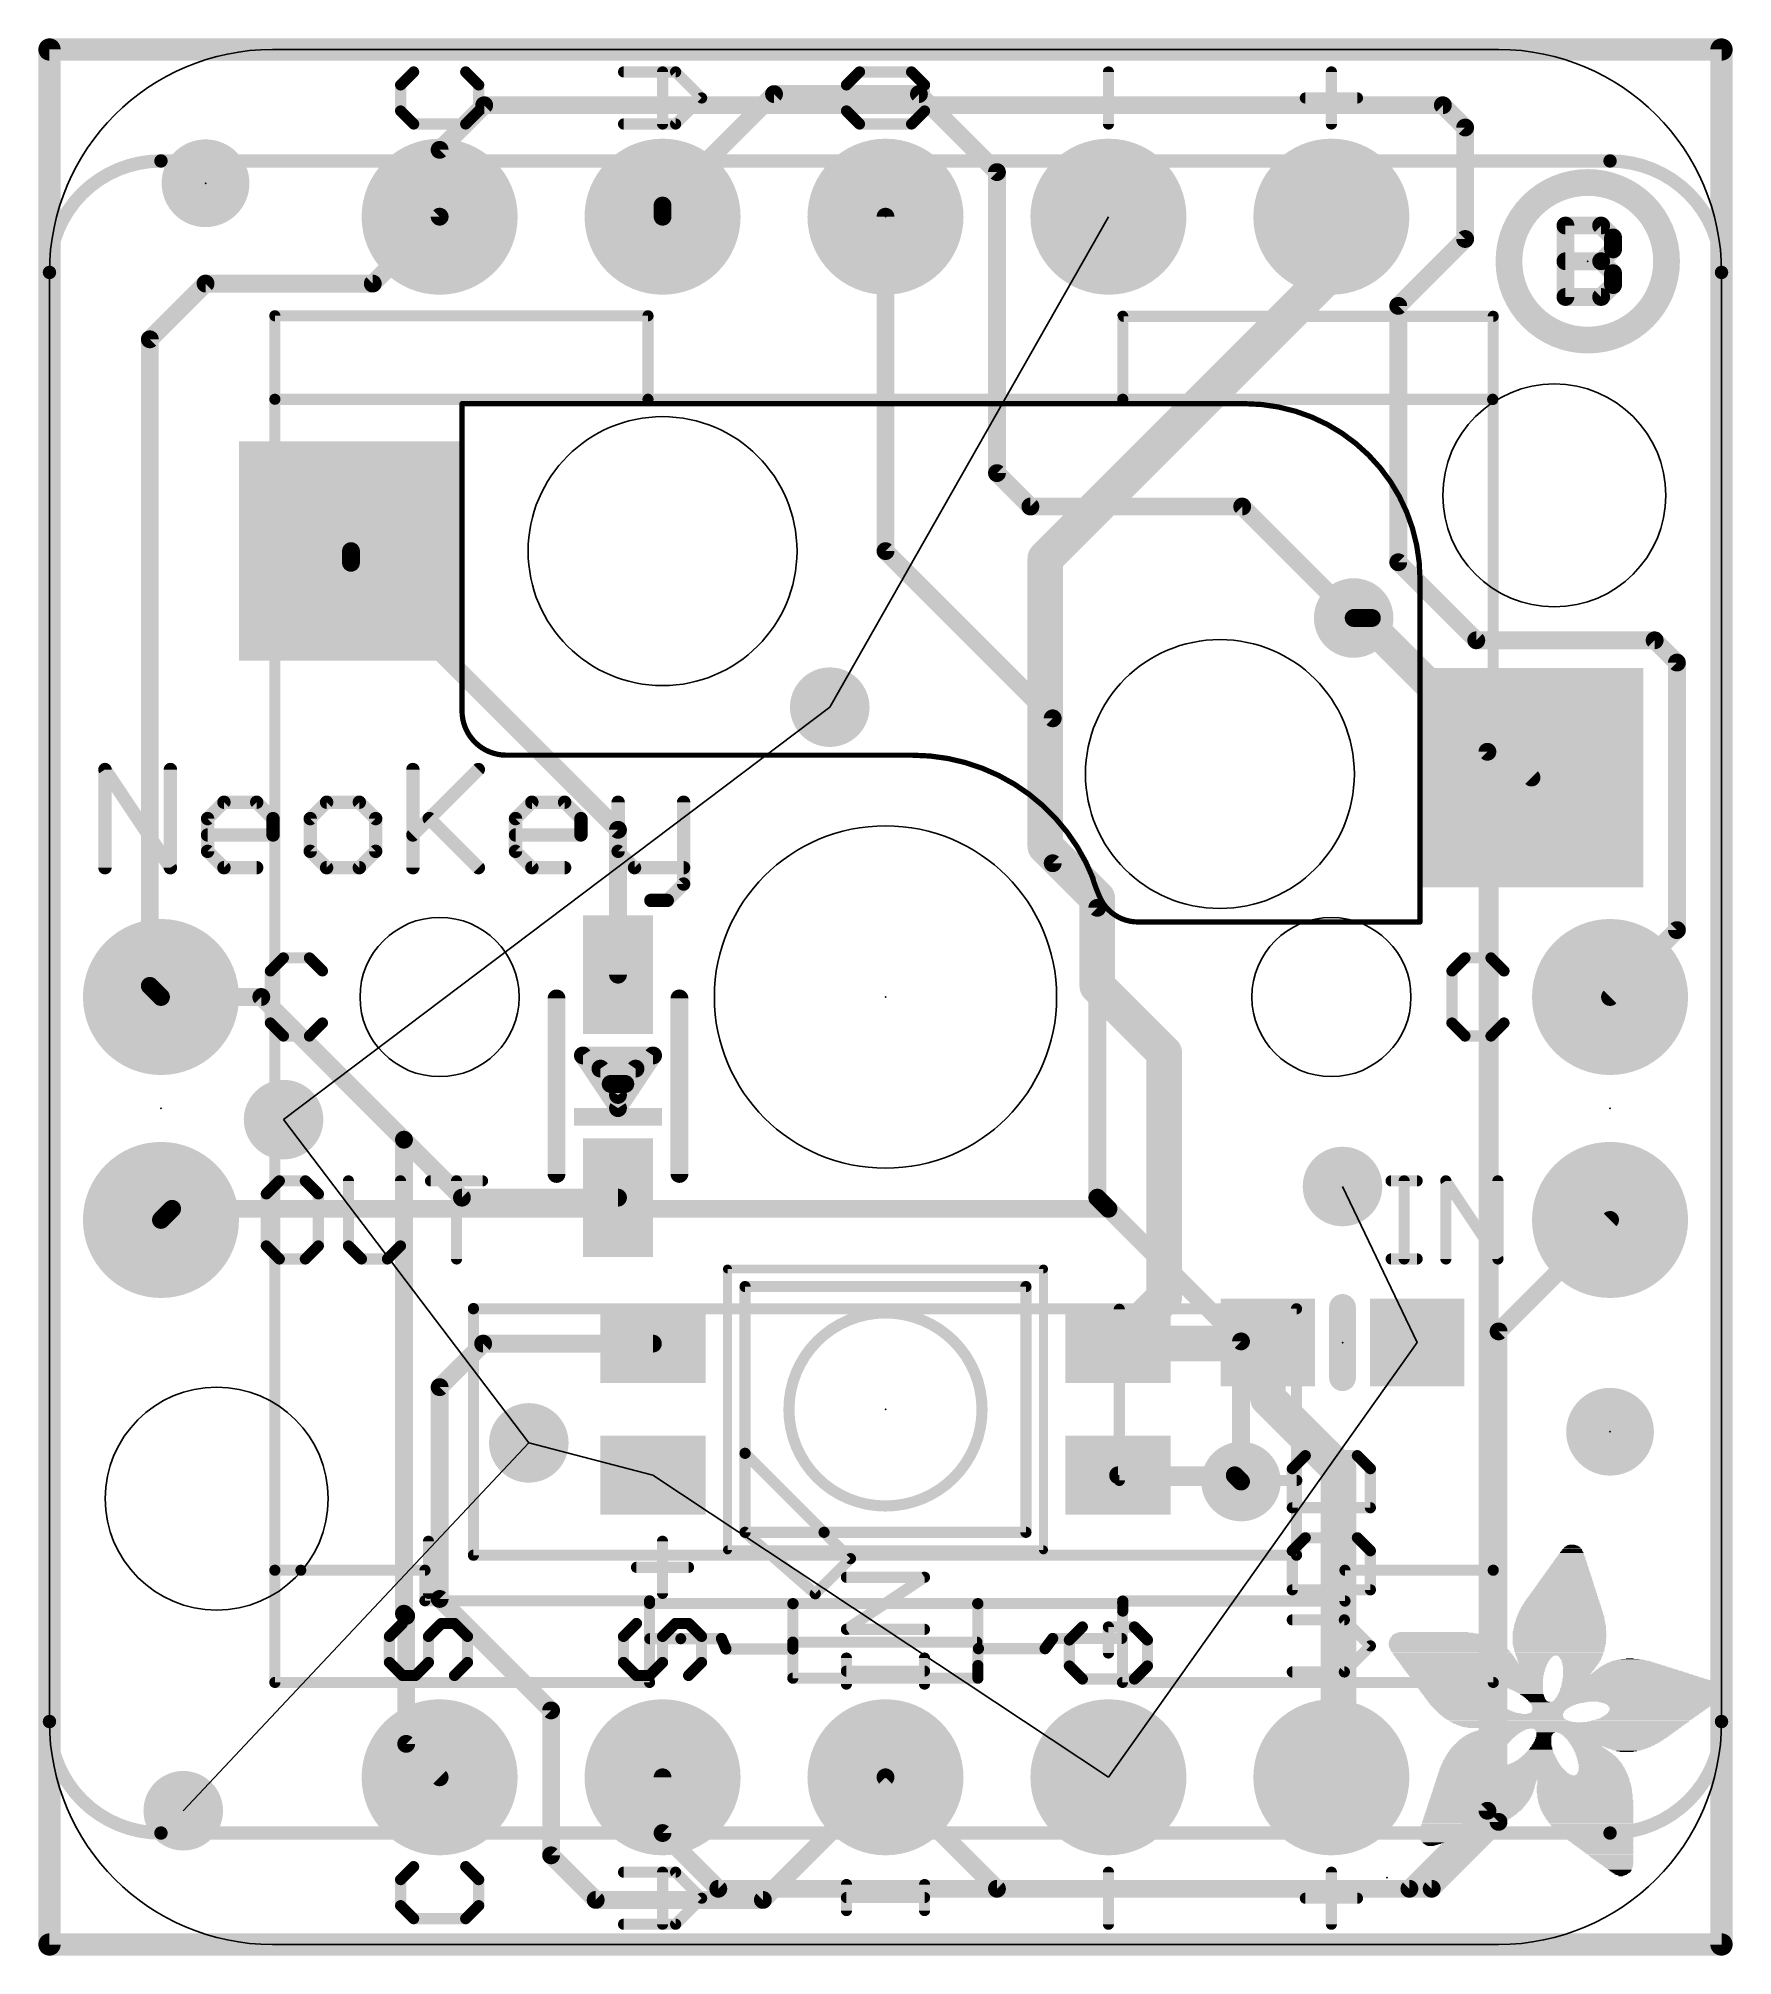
# Model space of a CAD drawing. Extents: x -0.1 to 19.2, y -1.4 to 20.4.
import ezdxf

# ---------------------------------------------------------------- set-up
doc = ezdxf.new("R2010")
doc.units = 0
for name, color, linetype in [('1', 12, 'CONTINUOUS'), ('16', 5, 'CONTINUOUS'), ('17', 110, 'CONTINUOUS'), ('18', 110, 'CONTINUOUS'), ('19', 4, 'CONTINUOUS'), ('20', 53, 'CONTINUOUS'), ('21', 40, 'CONTINUOUS'), ('22', 6, 'CONTINUOUS'), ('23', 40, 'CONTINUOUS'), ('24', 6, 'CONTINUOUS'), ('46', 140, 'CONTINUOUS')]:
    doc.layers.add(name, color=color, linetype=linetype)

# ---------------------------------------------------------------- blocks, each defined once
blk = doc.blocks.new('RECT')
blk.add_solid([(-0.5, -0.5), (0.5, -0.5), (-0.5, 0.5), (0.5, 0.5)])
blk = doc.blocks.new('PIE')
at = {"const_width": 0.5}
blk.add_lwpolyline([(0, -0.25, 1), (0, 0.25, 1), (0, -0.25)], format="xyb", dxfattribs=at)
blk = doc.blocks.new('ROUNDP')
at = {"const_width": 0.5}
blk.add_lwpolyline([(0, -0.25, 1), (0, 0.25, 1), (0, -0.25)], format="xyb", dxfattribs=at)
blk = doc.blocks.new('ROUNDV')
at = {"const_width": 0.5}
blk.add_lwpolyline([(0, -0.25, 1), (0, 0.25, 1), (0, -0.25)], format="xyb", dxfattribs=at)

msp = doc.modelspace()

# ---------------------------------------------------------------- linework, layer by layer
at = {"layer": '1'}
for points, const_width in [([(19.05, 20.32), (0, 20.32)], 0.254), ([(0, 20.32), (0, -1.27)], 0.254), ([(19.05, -1.27), (19.05, 20.32)], 0.254), ([(4.953, 19.685), (4.445, 19.177)], 0.2032), ([(15.875, 19.685), (4.953, 19.685)], 0.2032), ([(16.129, 19.431), (15.875, 19.685)], 0.2032), ([(16.129, 18.161), (16.129, 19.431)], 0.2032), ([(4.445, 19.177), (4.445, 18.415)], 0.2032), ([(14.605, 18.415), (14.605, 17.78)], 0.4064), ([(4.445, 18.415), (3.683, 17.653)], 0.2032), ([(15.367, 17.399), (16.129, 18.161)], 0.2032), ([(14.605, 17.78), (11.346, 14.5211)], 0.4064), ([(1.778, 17.653), (1.143, 17.018)], 0.2032), ([(1.778, 17.653), (3.683, 17.653)], 0.2032), ([(15.367, 14.478), (15.367, 17.399)], 0.2032), ([(1.143, 17.018), (1.143, 9.652)], 0.2032), ([(3.435, 14.605), (3.435, 14.472)], 0.2032), ([(11.346, 14.5211), (11.346, 11.2411)], 0.4064), ([(3.435, 14.472), (6.477, 11.43)], 0.2032), ([(16.256, 13.589), (15.367, 14.478)], 0.2032), ([(14.859, 13.843), (15.067, 13.843)], 0.2032), ([(16.885, 12.025), (15.067, 13.843)], 0.2032), ([(18.288, 13.589), (16.256, 13.589)], 0.2032), ([(18.542, 13.335), (18.288, 13.589)], 0.2032), ([(18.542, 10.287), (18.542, 13.335)], 0.2032), ([(6.477, 11.43), (6.477, 9.779)], 0.2032), ([(11.346, 11.2411), (11.938, 10.6492)], 0.4064), ([(11.938, 10.6492), (11.938, 9.652)], 0.4064), ([(17.78, 9.525), (18.542, 10.287)], 0.2032), ([(11.938, 9.652), (12.7, 8.89)], 0.4064), ([(1.143, 9.652), (1.27, 9.525)], 0.2032), ([(2.413, 9.525), (1.27, 9.525)], 0.2032), ([(2.413, 9.525), (4.0386, 7.8994)], 0.2032), ([(12.7, 8.89), (12.7, 6.101)], 0.4064), ([(4.0386, 7.8994), (4.699, 7.239)], 0.2032), ([(4.0386, 7.8994), (4.0386, 2.4987)], 0.2032), ([(6.477, 7.239), (4.699, 7.239)], 0.2032), ([(16.51, 5.715), (17.78, 6.985)], 0.2032), ([(12.7, 6.101), (12.175, 5.576)], 0.4064), ([(12.175, 5.576), (13.728, 5.576)], 0.4064), ([(13.716, 5.588), (13.882, 5.588)], 0.4064), ([(13.728, 5.576), (13.716, 5.588)], 0.4064), ([(13.882, 5.588), (13.882, 4.953)], 0.4064), ([(16.51, 5.715), (16.51, 0.127)], 0.2032), ([(4.941, 5.576), (4.445, 5.08)], 0.2032), ([(6.875, 5.576), (4.941, 5.576)], 0.2032), ([(4.445, 5.08), (4.445, 2.667)], 0.2032), ([(13.882, 4.953), (14.688, 4.147)], 0.4064), ([(13.5043, 4.076), (12.175, 4.076)], 0.2032), ([(13.5756, 4.0047), (13.5043, 4.076)], 0.2032), ([(14.688, 4.147), (14.688, 0.718)], 0.4064), ([(4.445, 2.667), (5.715, 1.397)], 0.2032), ([(4.0386, 2.4987), (4.064, 2.4733)], 0.2032), ([(4.064, 2.4733), (4.064, 1.016)], 0.2032), ([(5.715, 1.397), (5.715, -0.254)], 0.2032), ([(4.064, 1.016), (4.445, 0.635)], 0.2032), ([(14.688, 0.718), (14.605, 0.635)], 0.4064), ([(9.525, 0.635), (8.128, -0.762)], 0.2032), ([(9.525, 0.635), (10.795, -0.635)], 0.2032), ([(15.748, -0.635), (16.51, 0.127)], 0.2032), ([(6.223, -0.762), (5.715, -0.254)], 0.2032), ([(10.795, -0.635), (15.748, -0.635)], 0.2032), ([(8.128, -0.762), (6.223, -0.762)], 0.2032), ([(0, -1.27), (19.05, -1.27)], 0.254)]:
    msp.add_lwpolyline(points, dxfattribs=dict(at, const_width=const_width))
for points, const_width in [([(0, 20.3835, 1), (0, 20.2565)], 0.127), ([(0.0635, 20.32, 1), (-0.0635, 20.32)], 0.127), ([(19.1135, 20.32, 1), (18.9865, 20.32)], 0.127), ([(19.05, 20.2565, 1), (19.05, 20.3835)], 0.127), ([(4.953, 19.7358, 1), (4.953, 19.6342)], 0.1016), ([(4.9889, 19.6491, 1), (4.9171, 19.7209)], 0.1016), ([(15.9109, 19.7209, 1), (15.8391, 19.6491)], 0.1016), ([(15.875, 19.6342, 1), (15.875, 19.7358)], 0.1016), ([(16.1798, 19.431, 1), (16.0782, 19.431)], 0.1016), ([(16.0931, 19.3951, 1), (16.1649, 19.4669)], 0.1016), ([(4.4958, 19.177, 1), (4.3942, 19.177)], 0.1016), ([(4.4091, 19.2129, 1), (4.4809, 19.1411)], 0.1016), ([(14.7066, 18.415, 1), (14.5034, 18.415)], 0.2032), ([(4.3942, 18.415, 1), (4.4958, 18.415)], 0.1016), ([(4.4809, 18.3791, 1), (4.4091, 18.4509)], 0.1016), ([(16.0782, 18.161, 1), (16.1798, 18.161)], 0.1016), ([(16.1649, 18.1251, 1), (16.0931, 18.1969)], 0.1016), ([(14.6768, 17.7082, 1), (14.5332, 17.8518)], 0.2032), ([(1.778, 17.7038, 1), (1.778, 17.6022)], 0.1016), ([(1.8139, 17.6171, 1), (1.7421, 17.6889)], 0.1016), ([(3.6471, 17.6889, 1), (3.7189, 17.6171)], 0.1016), ([(3.683, 17.6022, 1), (3.683, 17.7038)], 0.1016), ([(14.5034, 17.78, 1), (14.7066, 17.78)], 0.2032), ([(15.4178, 17.399, 1), (15.3162, 17.399)], 0.1016), ([(15.3311, 17.4349, 1), (15.4029, 17.3631)], 0.1016), ([(1.1938, 17.018, 1), (1.0922, 17.018)], 0.1016), ([(1.1071, 17.0539, 1), (1.1789, 16.9821)], 0.1016), ([(3.4858, 14.605, 1), (3.3842, 14.605)], 0.1016), ([(11.2742, 14.5929, 1), (11.4179, 14.4492)], 0.2032), ([(11.4476, 14.5211, 1), (11.2445, 14.5211)], 0.2032), ([(3.4709, 14.5079, 1), (3.3991, 14.4361)], 0.1016), ([(3.3842, 14.472, 1), (3.4858, 14.472)], 0.1016), ([(15.4029, 14.5139, 1), (15.3311, 14.4421)], 0.1016), ([(15.3162, 14.478, 1), (15.4178, 14.478)], 0.1016), ([(14.859, 13.8938, 1), (14.859, 13.7922)], 0.1016), ([(15.1029, 13.8789, 1), (15.0311, 13.8071)], 0.1016), ([(15.067, 13.7922, 1), (15.067, 13.8938)], 0.1016), ([(16.256, 13.6398, 1), (16.256, 13.5382)], 0.1016), ([(16.2201, 13.5531, 1), (16.2919, 13.6249)], 0.1016), ([(18.3239, 13.6249, 1), (18.2521, 13.5531)], 0.1016), ([(18.288, 13.5382, 1), (18.288, 13.6398)], 0.1016), ([(18.5928, 13.335, 1), (18.4912, 13.335)], 0.1016), ([(18.5061, 13.2991, 1), (18.5779, 13.3709)], 0.1016), ([(16.8491, 11.9891, 1), (16.9209, 12.0609)], 0.1016), ([(6.5278, 11.43, 1), (6.4262, 11.43)], 0.1016), ([(6.4411, 11.3941, 1), (6.5129, 11.4659)], 0.1016), ([(11.4179, 11.313, 1), (11.2742, 11.1693)], 0.2032), ([(11.2445, 11.2411, 1), (11.4476, 11.2411)], 0.2032), ([(12.0396, 10.6492, 1), (11.8364, 10.6492)], 0.2032), ([(11.8662, 10.5774, 1), (12.0098, 10.721)], 0.2032), ([(18.4912, 10.287, 1), (18.5928, 10.287)], 0.1016), ([(18.5779, 10.2511, 1), (18.5061, 10.3229)], 0.1016), ([(6.4262, 9.779, 1), (6.5278, 9.779)], 0.1016), ([(12.0098, 9.7238, 1), (11.8662, 9.5802)], 0.2032), ([(1.1789, 9.6879, 1), (1.1071, 9.6161)], 0.1016), ([(1.0922, 9.652, 1), (1.1938, 9.652)], 0.1016), ([(1.27, 9.5758, 1), (1.27, 9.4742)], 0.1016), ([(1.2341, 9.4891, 1), (1.3059, 9.5609)], 0.1016), ([(2.4489, 9.5609, 1), (2.3771, 9.4891)], 0.1016), ([(2.413, 9.4742, 1), (2.413, 9.5758)], 0.1016), ([(11.8364, 9.652, 1), (12.0396, 9.652)], 0.2032), ([(17.7441, 9.5609, 1), (17.8159, 9.4891)], 0.1016), ([(12.8016, 8.89, 1), (12.5984, 8.89)], 0.2032), ([(12.6282, 8.8182, 1), (12.7718, 8.9618)], 0.2032), ([(4.0745, 7.9353, 1), (4.0027, 7.8635)], 0.1016), ([(4.0894, 7.8994, 1), (3.9878, 7.8994)], 0.1016), ([(4.0027, 7.8635, 1), (4.0745, 7.9353)], 0.1016), ([(4.699, 7.2898, 1), (4.699, 7.1882)], 0.1016), ([(4.6631, 7.2031, 1), (4.7349, 7.2749)], 0.1016), ([(6.477, 7.1882, 1), (6.477, 7.2898)], 0.1016), ([(17.8159, 6.9491, 1), (17.7441, 7.0209)], 0.1016), ([(12.5984, 6.101, 1), (12.8016, 6.101)], 0.2032), ([(12.7718, 6.0292, 1), (12.6282, 6.1728)], 0.2032), ([(12.175, 5.6776, 1), (12.175, 5.4744)], 0.2032), ([(12.1032, 5.6478, 1), (12.2468, 5.5042)], 0.2032), ([(13.716, 5.6896, 1), (13.716, 5.4864)], 0.2032), ([(13.7878, 5.6598, 1), (13.6442, 5.5162)], 0.2032), ([(13.6562, 5.5042, 1), (13.7998, 5.6478)], 0.2032), ([(13.728, 5.4744, 1), (13.728, 5.6776)], 0.2032), ([(13.9836, 5.588, 1), (13.7804, 5.588)], 0.2032), ([(13.882, 5.4864, 1), (13.882, 5.6896)], 0.2032), ([(16.5608, 5.715, 1), (16.4592, 5.715)], 0.1016), ([(16.4741, 5.7509, 1), (16.5459, 5.6791)], 0.1016), ([(4.941, 5.6268, 1), (4.941, 5.5252)], 0.1016), ([(4.9769, 5.5401, 1), (4.9051, 5.6119)], 0.1016), ([(6.875, 5.5252, 1), (6.875, 5.6268)], 0.1016), ([(4.4958, 5.08, 1), (4.3942, 5.08)], 0.1016), ([(4.4091, 5.1159, 1), (4.4809, 5.0441)], 0.1016), ([(13.7804, 4.953, 1), (13.9836, 4.953)], 0.2032), ([(13.9538, 5.0248, 1), (13.8102, 4.8812)], 0.2032), ([(12.175, 4.1268, 1), (12.175, 4.0252)], 0.1016), ([(13.5403, 4.1119, 1), (13.4684, 4.0401)], 0.1016), ([(13.5043, 4.0252, 1), (13.5043, 4.1268)], 0.1016), ([(14.7896, 4.147, 1), (14.5864, 4.147)], 0.2032), ([(14.6162, 4.0752, 1), (14.7598, 4.2188)], 0.2032), ([(13.5397, 3.9688, 1), (13.6115, 4.0407)], 0.1016), ([(4.4809, 2.7029, 1), (4.4091, 2.6311)], 0.1016), ([(4.3942, 2.667, 1), (4.4958, 2.667)], 0.1016), ([(4.0745, 2.5346, 1), (4.0027, 2.4627)], 0.1016), ([(3.9878, 2.4987, 1), (4.0894, 2.4987)], 0.1016), ([(4.1148, 2.4733, 1), (4.0132, 2.4733)], 0.1016), ([(4.0281, 2.4373, 1), (4.0999, 2.5092)], 0.1016), ([(5.7658, 1.397, 1), (5.6642, 1.397)], 0.1016), ([(5.6791, 1.3611, 1), (5.7509, 1.4329)], 0.1016), ([(4.0999, 1.0519, 1), (4.0281, 0.9801)], 0.1016), ([(4.0132, 1.016, 1), (4.1148, 1.016)], 0.1016), ([(14.7598, 0.6462, 1), (14.6162, 0.7898)], 0.2032), ([(4.4091, 0.5991, 1), (4.4809, 0.6709)], 0.1016), ([(9.5609, 0.6709, 1), (9.4891, 0.5991)], 0.1016), ([(9.5609, 0.5991, 1), (9.4891, 0.6709)], 0.1016), ([(14.5332, 0.7068, 1), (14.6768, 0.5632)], 0.2032), ([(14.5864, 0.718, 1), (14.7896, 0.718)], 0.2032), ([(16.5459, 0.0911, 1), (16.4741, 0.1629)], 0.1016), ([(16.4592, 0.127, 1), (16.5608, 0.127)], 0.1016), ([(5.7509, -0.2181, 1), (5.6791, -0.2899)], 0.1016), ([(5.6642, -0.254, 1), (5.7658, -0.254)], 0.1016), ([(10.795, -0.5842, 1), (10.795, -0.6858)], 0.1016), ([(10.7591, -0.6709, 1), (10.8309, -0.5991)], 0.1016), ([(15.7121, -0.5991, 1), (15.7839, -0.6709)], 0.1016), ([(15.748, -0.6858, 1), (15.748, -0.5842)], 0.1016), ([(6.223, -0.7112, 1), (6.223, -0.8128)], 0.1016), ([(6.1871, -0.7979, 1), (6.2589, -0.7261)], 0.1016), ([(8.0921, -0.7261, 1), (8.1639, -0.7979)], 0.1016), ([(8.128, -0.8128, 1), (8.128, -0.7112)], 0.1016), ([(0, -1.2065, 1), (0, -1.3335)], 0.127), ([(-0.0635, -1.27, 1), (0.0635, -1.27)], 0.127), ([(18.9865, -1.27, 1), (19.1135, -1.27)], 0.127), ([(19.05, -1.3335, 1), (19.05, -1.2065)], 0.127)]:
    msp.add_lwpolyline(points, format="xyb", dxfattribs=dict(at, const_width=const_width))
at = {"layer": '16'}
for points, const_width in [([(19.05, 20.32), (0, 20.32)], 0.254), ([(0, 20.32), (0, -1.27)], 0.254), ([(19.05, -1.27), (19.05, 20.32)], 0.254), ([(8.255, 19.812), (6.985, 18.542)], 0.2032), ([(9.906, 19.812), (8.255, 19.812)], 0.2032), ([(10.795, 18.923), (9.906, 19.812)], 0.2032), ([(10.795, 15.494), (10.795, 18.923)], 0.2032), ([(6.985, 18.542), (6.985, 18.415)], 0.2032), ([(9.525, 18.415), (9.525, 14.605)], 0.2032), ([(11.176, 15.113), (10.795, 15.494)], 0.2032), ([(13.589, 15.113), (11.176, 15.113)], 0.2032), ([(14.859, 13.843), (13.589, 15.113)], 0.2032), ([(9.525, 14.605), (11.43, 12.7)], 0.2032), ([(16.383, 12.319), (14.859, 13.843)], 0.2032), ([(11.43, 12.7), (11.43, 11.049)], 0.2032), ([(16.383, 12.319), (16.383, 0.254)], 0.2032), ([(11.43, 11.049), (11.938, 10.541)], 0.2032), ([(11.938, 10.541), (11.938, 7.239)], 0.2032), ([(1.27, 6.985), (1.397, 7.112)], 0.2032), ([(1.397, 7.112), (12.065, 7.112)], 0.2032), ([(11.938, 7.239), (12.065, 7.112)], 0.2032), ([(12.065, 7.112), (13.5756, 5.6014)], 0.2032), ([(13.5756, 5.6014), (13.5756, 4.0047)], 0.2032), ([(6.985, 0.635), (6.985, 0)], 0.2032), ([(15.494, -0.635), (16.383, 0.254)], 0.2032), ([(6.985, 0), (7.62, -0.635)], 0.2032), ([(7.62, -0.635), (15.494, -0.635)], 0.2032), ([(0, -1.27), (19.05, -1.27)], 0.254)]:
    msp.add_lwpolyline(points, dxfattribs=dict(at, const_width=const_width))
for points, const_width in [([(0, 20.3835, 1), (0, 20.2565)], 0.127), ([(0.0635, 20.32, 1), (-0.0635, 20.32)], 0.127), ([(19.1135, 20.32, 1), (18.9865, 20.32)], 0.127), ([(19.05, 20.2565, 1), (19.05, 20.3835)], 0.127), ([(8.255, 19.8628, 1), (8.255, 19.7612)], 0.1016), ([(8.2909, 19.7761, 1), (8.2191, 19.8479)], 0.1016), ([(9.9419, 19.8479, 1), (9.8701, 19.7761)], 0.1016), ([(9.906, 19.7612, 1), (9.906, 19.8628)], 0.1016), ([(10.8458, 18.923, 1), (10.7442, 18.923)], 0.1016), ([(10.7591, 18.8871, 1), (10.8309, 18.9589)], 0.1016), ([(7.0358, 18.542, 1), (6.9342, 18.542)], 0.1016), ([(6.9491, 18.5779, 1), (7.0209, 18.5061)], 0.1016), ([(6.9342, 18.415, 1), (7.0358, 18.415)], 0.1016), ([(9.5758, 18.415, 1), (9.4742, 18.415)], 0.1016), ([(10.8309, 15.5299, 1), (10.7591, 15.4581)], 0.1016), ([(10.7442, 15.494, 1), (10.8458, 15.494)], 0.1016), ([(11.176, 15.1638, 1), (11.176, 15.0622)], 0.1016), ([(11.1401, 15.0771, 1), (11.2119, 15.1489)], 0.1016), ([(13.6249, 15.1489, 1), (13.5531, 15.0771)], 0.1016), ([(13.589, 15.0622, 1), (13.589, 15.1638)], 0.1016), ([(9.5609, 14.6409, 1), (9.4891, 14.5691)], 0.1016), ([(9.4742, 14.605, 1), (9.5758, 14.605)], 0.1016), ([(14.8949, 13.8789, 1), (14.8231, 13.8071)], 0.1016), ([(14.8231, 13.8071, 1), (14.8949, 13.8789)], 0.1016), ([(11.4808, 12.7, 1), (11.3792, 12.7)], 0.1016), ([(11.3941, 12.6641, 1), (11.4659, 12.7359)], 0.1016), ([(16.4338, 12.319, 1), (16.3322, 12.319)], 0.1016), ([(16.3471, 12.2831, 1), (16.4189, 12.3549)], 0.1016), ([(11.4659, 11.0849, 1), (11.3941, 11.0131)], 0.1016), ([(11.3792, 11.049, 1), (11.4808, 11.049)], 0.1016), ([(11.9888, 10.541, 1), (11.8872, 10.541)], 0.1016), ([(11.9021, 10.5051, 1), (11.9739, 10.5769)], 0.1016), ([(1.397, 7.1628, 1), (1.397, 7.0612)], 0.1016), ([(1.4329, 7.0761, 1), (1.3611, 7.1479)], 0.1016), ([(11.9739, 7.2749, 1), (11.9021, 7.2031)], 0.1016), ([(11.8872, 7.239, 1), (11.9888, 7.239)], 0.1016), ([(12.1009, 7.1479, 1), (12.0291, 7.0761)], 0.1016), ([(12.065, 7.0612, 1), (12.065, 7.1628)], 0.1016), ([(1.2341, 7.0209, 1), (1.3059, 6.9491)], 0.1016), ([(12.0291, 7.0761, 1), (12.1009, 7.1479)], 0.1016), ([(13.6264, 5.6014, 1), (13.5248, 5.6014)], 0.1016), ([(13.5397, 5.5655, 1), (13.6115, 5.6373)], 0.1016), ([(13.5248, 4.0047, 1), (13.6264, 4.0047)], 0.1016), ([(7.0358, 0.635, 1), (6.9342, 0.635)], 0.1016), ([(16.3322, 0.254, 1), (16.4338, 0.254)], 0.1016), ([(16.4189, 0.2181, 1), (16.3471, 0.2899)], 0.1016), ([(7.0209, 0.0359, 1), (6.9491, -0.0359)], 0.1016), ([(6.9342, 0, 1), (7.0358, 0)], 0.1016), ([(7.62, -0.5842, 1), (7.62, -0.6858)], 0.1016), ([(7.5841, -0.6709, 1), (7.6559, -0.5991)], 0.1016), ([(15.4581, -0.5991, 1), (15.5299, -0.6709)], 0.1016), ([(15.494, -0.6858, 1), (15.494, -0.5842)], 0.1016), ([(0, -1.2065, 1), (0, -1.3335)], 0.127), ([(-0.0635, -1.27, 1), (0.0635, -1.27)], 0.127), ([(18.9865, -1.27, 1), (19.1135, -1.27)], 0.127), ([(19.05, -1.3335, 1), (19.05, -1.2065)], 0.127)]:
    msp.add_lwpolyline(points, format="xyb", dxfattribs=dict(at, const_width=const_width))
at = {"layer": '19'}
for p, q in [((8.89, 12.827), (12.065, 18.415)), ((2.667, 8.128), (8.89, 12.827)), ((5.461, 4.445), (2.667, 8.128)), ((14.732, 7.366), (15.582, 5.588)), ((15.582, 5.588), (12.065, 0.635)), ((1.524, 0.254), (5.461, 4.445)), ((6.875, 4.076), (5.461, 4.445)), ((12.065, 0.635), (6.875, 4.076))]:
    msp.add_line(p, q, dxfattribs=at)
at = {"layer": '20'}
for p, q in [((2.54, 20.32), (16.51, 20.32)), ((0, 1.27), (0, 17.78)), ((19.05, 17.78), (19.05, 1.27)), ((16.51, -1.27), (2.54, -1.27))]:
    msp.add_line(p, q, dxfattribs=at)
for centre, radius in [((17.145, 15.24), 1.27), ((6.985, 14.605), 1.5318), ((13.335, 12.065), 1.5318), ((9.525, 9.525), 1.95), ((4.445, 9.525), 0.9068), ((14.605, 9.525), 0.9068), ((1.905, 3.81), 1.27)]:
    msp.add_circle(centre, radius, dxfattribs=at)
for centre, start, end in [((2.54, 17.78), 90, 180), ((16.51, 17.78), 0, 90), ((2.54, 1.27), 180, 270), ((16.51, 1.27), 270, 0)]:
    msp.add_arc(centre, 2.54, start, end, dxfattribs=at)
at = {"layer": '21'}
for points, const_width in [([(17.526, 17.009, 1), (17.526, 18.805, 1), (17.526, 17.009)], 0.3048), ([(17.3228, 18.3141, 1), (17.2212, 18.3141)], 0.1016), ([(17.272, 18.3649, 1), (17.272, 18.2633)], 0.1016), ([(17.7147, 18.35, 1), (17.6428, 18.2782)], 0.1016), ([(17.6787, 18.2633, 1), (17.6787, 18.3649)], 0.1016), ([(17.8651, 18.1785, 1), (17.7635, 18.1785)], 0.1016), ([(17.7784, 18.1426, 1), (17.8502, 18.2144)], 0.1016), ([(17.8502, 18.007, 1), (17.7784, 18.0788)], 0.1016), ([(17.272, 17.9581, 1), (17.272, 17.8565)], 0.1016), ([(17.7147, 17.9433, 1), (17.6428, 17.8714)], 0.1016), ([(17.6428, 17.9433, 1), (17.7147, 17.8714)], 0.1016), ([(17.6787, 17.8565, 1), (17.6787, 17.9581)], 0.1016), ([(17.7635, 18.0429, 1), (17.8651, 18.0429)], 0.1016), ([(17.8651, 17.7718, 1), (17.7635, 17.7718)], 0.1016), ([(17.7784, 17.7358, 1), (17.8502, 17.8077)], 0.1016), ([(17.8502, 17.6003, 1), (17.7784, 17.6721)], 0.1016), ([(17.272, 17.5514, 1), (17.272, 17.4498)], 0.1016), ([(17.2212, 17.5006, 1), (17.3228, 17.5006)], 0.1016), ([(17.6428, 17.5365, 1), (17.7147, 17.4647)], 0.1016), ([(17.6787, 17.4498, 1), (17.6787, 17.5514)], 0.1016), ([(17.7635, 17.6362, 1), (17.8651, 17.6362)], 0.1016), ([(4.715, 16.285, 1), (4.685, 16.285)], 0.03), ([(4.7, 16.3, 1), (4.7, 16.27)], 0.03), ([(15.615, 14.285, 0.4142), (13.615, 16.285)], 0.06), ([(13.615, 16.3, 1), (13.615, 16.27)], 0.03), ([(13.615, 16.27, 1), (13.615, 16.3)], 0.03), ([(15.63, 14.285, 1), (15.6, 14.285)], 0.03), ([(15.6, 14.285, 1), (15.63, 14.285)], 0.03), ([(4.685, 12.8, 1), (4.715, 12.8)], 0.03), ([(4.7, 12.785, 0.4142), (5.205, 12.28)], 0.06), ([(4.715, 12.785, 1), (4.685, 12.785)], 0.03), ([(5.205, 12.295, 1), (5.205, 12.265)], 0.03), ([(5.205, 12.265, 1), (5.205, 12.295)], 0.03), ([(11.89, 10.875, 0.3086), (9.83, 12.28)], 0.06), ([(9.83, 12.295, 1), (9.83, 12.265)], 0.03), ([(9.83, 12.265, 1), (9.83, 12.295)], 0.03), ([(0.6701, 12.1168, 1), (0.5939, 12.1168)], 0.0762), ([(0.6637, 12.1379, 1), (0.6003, 12.0956)], 0.0762), ([(1.4158, 12.1168, 1), (1.3396, 12.1168)], 0.0762), ([(4.1783, 12.1168, 1), (4.1021, 12.1168)], 0.0762), ([(4.9128, 12.0898, 1), (4.859, 12.1437)], 0.0762), ([(1.9878, 11.782, 1), (1.9878, 11.7058)], 0.0762), ([(2.0148, 11.717, 1), (1.9609, 11.7708)], 0.0762), ([(2.3876, 11.7708, 1), (2.3337, 11.717)], 0.0762), ([(2.3607, 11.7058, 1), (2.3607, 11.782)], 0.0762), ([(3.1572, 11.782, 1), (3.1572, 11.7058)], 0.0762), ([(3.1842, 11.717, 1), (3.1303, 11.7708)], 0.0762), ([(3.557, 11.7708, 1), (3.5031, 11.717)], 0.0762), ([(3.5301, 11.7058, 1), (3.5301, 11.782)], 0.0762), ([(5.496, 11.782, 1), (5.496, 11.7058)], 0.0762), ([(5.523, 11.717, 1), (5.4691, 11.7708)], 0.0762), ([(5.8958, 11.7708, 1), (5.8419, 11.717)], 0.0762), ([(5.8689, 11.7058, 1), (5.8689, 11.782)], 0.0762), ([(6.5171, 11.7439, 1), (6.4409, 11.7439)], 0.0762), ([(7.2628, 11.7439, 1), (7.1866, 11.7439)], 0.0762), ([(1.8395, 11.5575, 1), (1.7633, 11.5575)], 0.0762), ([(1.7745, 11.5844, 1), (1.8283, 11.5305)], 0.0762), ([(2.5852, 11.5575, 1), (2.509, 11.5575)], 0.0762), ([(2.5202, 11.5305, 1), (2.574, 11.5844)], 0.0762), ([(3.0089, 11.5575, 1), (2.9327, 11.5575)], 0.0762), ([(2.9439, 11.5844, 1), (2.9977, 11.5305)], 0.0762), ([(3.7546, 11.5575, 1), (3.6784, 11.5575)], 0.0762), ([(3.6896, 11.5305, 1), (3.7434, 11.5844)], 0.0762), ([(4.3536, 11.5844, 1), (4.2997, 11.5305)], 0.0762), ([(5.2826, 11.5844, 1), (5.3365, 11.5305)], 0.0762), ([(5.3477, 11.5575, 1), (5.2715, 11.5575)], 0.0762), ([(6.0934, 11.5575, 1), (6.0172, 11.5575)], 0.0762), ([(6.0284, 11.5305, 1), (6.0822, 11.5844)], 0.0762), ([(1.8014, 11.4092, 1), (1.8014, 11.333)], 0.0762), ([(2.509, 11.3711, 1), (2.5852, 11.3711)], 0.0762), ([(2.5471, 11.333, 1), (2.5471, 11.4092)], 0.0762), ([(4.1133, 11.398, 1), (4.1671, 11.3441)], 0.0762), ([(5.3096, 11.4092, 1), (5.3096, 11.333)], 0.0762), ([(6.0172, 11.3711, 1), (6.0934, 11.3711)], 0.0762), ([(6.0553, 11.333, 1), (6.0553, 11.4092)], 0.0762), ([(1.8283, 11.2116, 1), (1.7745, 11.1577)], 0.0762), ([(1.7633, 11.1846, 1), (1.8395, 11.1846)], 0.0762), ([(2.9977, 11.2116, 1), (2.9439, 11.1577)], 0.0762), ([(2.9327, 11.1846, 1), (3.0089, 11.1846)], 0.0762), ([(3.6784, 11.1846, 1), (3.7546, 11.1846)], 0.0762), ([(3.7434, 11.1577, 1), (3.6896, 11.2116)], 0.0762), ([(5.3365, 11.2116, 1), (5.2826, 11.1577)], 0.0762), ([(5.2715, 11.1846, 1), (5.3477, 11.1846)], 0.0762), ([(6.5059, 11.2116, 1), (6.452, 11.1577)], 0.0762), ([(6.4409, 11.1846, 1), (6.5171, 11.1846)], 0.0762), ([(0.5939, 10.9982, 1), (0.6701, 10.9982)], 0.0762), ([(1.3396, 10.9982, 1), (1.4158, 10.9982)], 0.0762), ([(1.346, 10.9771, 1), (1.4094, 11.0193)], 0.0762), ([(1.9878, 11.0363, 1), (1.9878, 10.9601)], 0.0762), ([(1.9609, 10.9713, 1), (2.0148, 11.0251)], 0.0762), ([(2.3607, 10.9601, 1), (2.3607, 11.0363)], 0.0762), ([(3.1572, 11.0363, 1), (3.1572, 10.9601)], 0.0762), ([(3.1303, 10.9713, 1), (3.1842, 11.0251)], 0.0762), ([(3.5031, 11.0251, 1), (3.557, 10.9713)], 0.0762), ([(3.5301, 10.9601, 1), (3.5301, 11.0363)], 0.0762), ([(4.1021, 10.9982, 1), (4.1783, 10.9982)], 0.0762), ([(4.859, 10.9713, 1), (4.9128, 11.0251)], 0.0762), ([(5.496, 11.0363, 1), (5.496, 10.9601)], 0.0762), ([(5.4691, 10.9713, 1), (5.523, 11.0251)], 0.0762), ([(5.8689, 10.9601, 1), (5.8689, 11.0363)], 0.0762), ([(6.6654, 11.0363, 1), (6.6654, 10.9601)], 0.0762), ([(6.6385, 10.9713, 1), (6.6924, 11.0251)], 0.0762), ([(7.2247, 10.9601, 1), (7.2247, 11.0363)], 0.0762), ([(11.875, 10.91, 0.0294), (11.965, 10.665)], 0.06), ([(11.8894, 10.9143, 1), (11.8606, 10.9057)], 0.03), ([(7.1866, 10.8118, 1), (7.2628, 10.8118)], 0.0762), ([(7.2516, 10.7848, 1), (7.1978, 10.8387)], 0.0762), ([(11.876, 10.8695, 1), (11.904, 10.8805)], 0.03), ([(6.8518, 10.6635, 1), (6.8518, 10.5873)], 0.0762), ([(7.0113, 10.6523, 1), (7.0652, 10.5984)], 0.0762), ([(7.0383, 10.5873, 1), (7.0383, 10.6635)], 0.0762), ([(11.965, 10.665, 0.2984), (12.4, 10.38)], 0.06), ([(11.9788, 10.671, 1), (11.9512, 10.659)], 0.03), ([(11.9512, 10.659, 1), (11.9788, 10.671)], 0.03), ([(12.4, 10.395, 1), (12.4, 10.365)], 0.03), ([(12.4, 10.365, 1), (12.4, 10.395)], 0.03), ([(15.6, 10.38, 1), (15.63, 10.38)], 0.03), ([(15.615, 10.365, 1), (15.615, 10.395)], 0.03), ([(2.5485, 9.822, 1), (2.485, 9.822)], 0.0635), ([(2.4943, 9.8444, 1), (2.5392, 9.7995)], 0.0635), ([(2.665, 10.002, 1), (2.665, 9.9385)], 0.0635), ([(2.6875, 9.9478, 1), (2.6426, 9.9927)], 0.0635), ([(2.9841, 9.9927, 1), (2.9392, 9.9478)], 0.0635), ([(2.9616, 9.9385, 1), (2.9616, 10.002)], 0.0635), ([(3.0875, 9.7995, 1), (3.1324, 9.8444)], 0.0635), ([(16.0105, 9.822, 1), (15.947, 9.822)], 0.0635), ([(15.9563, 9.8444, 1), (16.0012, 9.7995)], 0.0635), ([(16.127, 10.002, 1), (16.127, 9.9385)], 0.0635), ([(16.1495, 9.9478, 1), (16.1046, 9.9927)], 0.0635), ([(16.4461, 9.9927, 1), (16.4012, 9.9478)], 0.0635), ([(16.4236, 9.9385, 1), (16.4236, 10.002)], 0.0635), ([(16.5495, 9.7995, 1), (16.5944, 9.8444)], 0.0635), ([(5.8278, 9.509, 1), (5.7262, 9.509)], 0.1016), ([(7.2278, 9.509, 1), (7.1262, 9.509)], 0.1016), ([(2.485, 9.2288, 1), (2.5485, 9.2288)], 0.0635), ([(2.5392, 9.2512, 1), (2.4943, 9.2063)], 0.0635), ([(3.1324, 9.2063, 1), (3.0875, 9.2512)], 0.0635), ([(15.947, 9.2288, 1), (16.0105, 9.2288)], 0.0635), ([(16.0012, 9.2512, 1), (15.9563, 9.2063)], 0.0635), ([(16.5944, 9.2063, 1), (16.5495, 9.2512)], 0.0635), ([(2.665, 9.1123, 1), (2.665, 9.0488)], 0.0635), ([(2.6426, 9.058, 1), (2.6875, 9.103)], 0.0635), ([(2.9392, 9.103, 1), (2.9841, 9.058)], 0.0635), ([(2.9616, 9.0488, 1), (2.9616, 9.1123)], 0.0635), ([(6.1193, 8.8872, 1), (6.0347, 8.8308)], 0.1016), ([(6.077, 8.9098, 1), (6.077, 8.8082)], 0.1016), ([(6.9193, 8.8308, 1), (6.8347, 8.8872)], 0.1016), ([(6.877, 8.8082, 1), (6.877, 8.9098)], 0.1016), ([(16.127, 9.1123, 1), (16.127, 9.0488)], 0.0635), ([(16.1046, 9.058, 1), (16.1495, 9.103)], 0.0635), ([(16.4012, 9.103, 1), (16.4461, 9.058)], 0.0635), ([(16.4236, 9.0488, 1), (16.4236, 9.1123)], 0.0635), ([(6.3193, 8.7372, 1), (6.2347, 8.6808)], 0.1016), ([(6.277, 8.7598, 1), (6.277, 8.6582)], 0.1016), ([(6.7193, 8.6808, 1), (6.6347, 8.7372)], 0.1016), ([(6.677, 8.6582, 1), (6.677, 8.7598)], 0.1016), ([(6.3934, 8.5852, 1), (6.3934, 8.4836)], 0.1016), ([(6.5606, 8.4836, 1), (6.5606, 8.5852)], 0.1016), ([(6.4347, 8.4372, 1), (6.5193, 8.3808)], 0.1016), ([(6.4347, 8.2872, 1), (6.5193, 8.2308)], 0.1016), ([(6.4347, 8.3808, 1), (6.5193, 8.4372)], 0.1016), ([(6.4347, 8.2308, 1), (6.5193, 8.2872)], 0.1016), ([(2.6185, 7.462, 1), (2.6185, 7.3985)], 0.0635), ([(2.641, 7.4078, 1), (2.5961, 7.4527)], 0.0635), ([(2.9376, 7.4527, 1), (2.8926, 7.4078)], 0.0635), ([(2.9151, 7.3985, 1), (2.9151, 7.462)], 0.0635), ([(3.4375, 7.4303, 1), (3.374, 7.4303)], 0.0635), ([(4.0307, 7.4303, 1), (3.9672, 7.4303)], 0.0635), ([(4.3413, 7.462, 1), (4.3413, 7.3985)], 0.0635), ([(4.6696, 7.4303, 1), (4.6061, 7.4303)], 0.0635), ([(4.9344, 7.3985, 1), (4.9344, 7.462)], 0.0635), ([(5.7262, 7.509, 1), (5.8278, 7.509)], 0.1016), ([(7.1262, 7.509, 1), (7.2278, 7.509)], 0.1016), ([(15.2859, 7.462, 1), (15.2859, 7.3985)], 0.0635), ([(15.4659, 7.4303, 1), (15.4024, 7.4303)], 0.0635), ([(15.5825, 7.3985, 1), (15.5825, 7.462)], 0.0635), ([(15.9413, 7.4303, 1), (15.8778, 7.4303)], 0.0635), ([(15.936, 7.4479, 1), (15.8832, 7.4126)], 0.0635), ([(16.5345, 7.4303, 1), (16.471, 7.4303)], 0.0635), ([(2.502, 7.282, 1), (2.4385, 7.282)], 0.0635), ([(2.4478, 7.3044, 1), (2.4927, 7.2595)], 0.0635), ([(3.0951, 7.282, 1), (3.0316, 7.282)], 0.0635), ([(3.0409, 7.2595, 1), (3.0858, 7.3044)], 0.0635), ([(2.4927, 6.7112, 1), (2.4478, 6.6663)], 0.0635), ([(2.4385, 6.6888, 1), (2.502, 6.6888)], 0.0635), ([(2.6185, 6.5723, 1), (2.6185, 6.5088)], 0.0635), ([(2.5961, 6.518, 1), (2.641, 6.563)], 0.0635), ([(2.8926, 6.563, 1), (2.9376, 6.518)], 0.0635), ([(2.9151, 6.5088, 1), (2.9151, 6.5723)], 0.0635), ([(3.0316, 6.6888, 1), (3.0951, 6.6888)], 0.0635), ([(3.0858, 6.6663, 1), (3.0409, 6.7112)], 0.0635), ([(3.4282, 6.7112, 1), (3.3833, 6.6663)], 0.0635), ([(3.374, 6.6888, 1), (3.4375, 6.6888)], 0.0635), ([(3.554, 6.5723, 1), (3.554, 6.5088)], 0.0635), ([(3.5316, 6.518, 1), (3.5765, 6.563)], 0.0635), ([(3.8282, 6.563, 1), (3.8731, 6.518)], 0.0635), ([(3.8506, 6.5088, 1), (3.8506, 6.5723)], 0.0635), ([(3.9672, 6.6888, 1), (4.0307, 6.6888)], 0.0635), ([(4.0214, 6.6663, 1), (3.9765, 6.7112)], 0.0635), ([(4.6061, 6.5405, 1), (4.6696, 6.5405)], 0.0635), ([(15.2859, 6.5723, 1), (15.2859, 6.5088)], 0.0635), ([(15.4024, 6.5405, 1), (15.4659, 6.5405)], 0.0635), ([(15.5825, 6.5088, 1), (15.5825, 6.5723)], 0.0635), ([(15.8778, 6.5405, 1), (15.9413, 6.5405)], 0.0635), ([(16.471, 6.5405, 1), (16.5345, 6.5405)], 0.0635), ([(16.4763, 6.5229, 1), (16.5292, 6.5581)], 0.0635), ([(14.8082, 5.988, 1), (14.6558, 5.988)], 0.1524), ([(14.6558, 5.188, 1), (14.8082, 5.188)], 0.1524), ([(14.1915, 4.1511, 1), (14.128, 4.1511)], 0.0635), ([(14.1373, 4.1736, 1), (14.1822, 4.1287)], 0.0635), ([(14.308, 4.3312, 1), (14.308, 4.2677)], 0.0635), ([(14.3305, 4.277, 1), (14.2856, 4.3219)], 0.0635), ([(14.9237, 4.3219, 1), (14.8788, 4.277)], 0.0635), ([(14.9012, 4.2677, 1), (14.9012, 4.3312)], 0.0635), ([(15.0813, 4.1511, 1), (15.0177, 4.1511)], 0.0635), ([(15.027, 4.1287, 1), (15.072, 4.1736)], 0.0635), ([(14.1597, 3.738, 1), (14.1597, 3.6745)], 0.0635), ([(14.128, 3.7063, 1), (14.1915, 3.7063)], 0.0635), ([(15.0177, 3.7063, 1), (15.0813, 3.7063)], 0.0635), ([(15.0495, 3.6745, 1), (15.0495, 3.738)], 0.0635), ([(4.3494, 3.3237, 1), (4.2859, 3.3237)], 0.0635), ([(7.0164, 3.3237, 1), (6.9529, 3.3237)], 0.0635), ([(14.1915, 3.2156, 1), (14.128, 3.2156)], 0.0635), ([(14.308, 3.3957, 1), (14.308, 3.3322)], 0.0635), ([(14.3305, 3.3415, 1), (14.2856, 3.3864)], 0.0635), ([(14.9237, 3.3864, 1), (14.8788, 3.3415)], 0.0635), ([(14.9012, 3.3322, 1), (14.9012, 3.3957)], 0.0635), ([(15.0813, 3.2156, 1), (15.0177, 3.2156)], 0.0635), ([(6.688, 3.0588, 1), (6.688, 2.9953)], 0.0635), ([(7.2812, 2.9953, 1), (7.2812, 3.0588)], 0.0635), ([(14.1373, 3.2381, 1), (14.1822, 3.1932)], 0.0635), ([(15.027, 3.1932, 1), (15.072, 3.2381)], 0.0635), ([(9.0797, 2.9455, 1), (9.0797, 2.882)], 0.0635), ([(9.9871, 2.8873, 1), (9.9519, 2.9402)], 0.0635), ([(9.9695, 2.882, 1), (9.9695, 2.9455)], 0.0635), ([(4.2859, 2.7305, 1), (4.3494, 2.7305)], 0.0635), ([(6.9529, 2.7305, 1), (7.0164, 2.7305)], 0.0635), ([(14.1597, 2.8025, 1), (14.1597, 2.739)], 0.0635), ([(14.128, 2.7707, 1), (14.1915, 2.7707)], 0.0635), ([(15.0177, 2.7707, 1), (15.0813, 2.7707)], 0.0635), ([(15.0495, 2.739, 1), (15.0495, 2.8025)], 0.0635), ([(4.0435, 2.3657, 1), (3.9986, 2.4106)], 0.0635), ([(4.4659, 2.4199, 1), (4.4659, 2.3564)], 0.0635), ([(4.4884, 2.3657, 1), (4.4435, 2.4106)], 0.0635), ([(4.6367, 2.4106, 1), (4.5918, 2.3657)], 0.0635), ([(4.6142, 2.3564, 1), (4.6142, 2.4199)], 0.0635), ([(6.7105, 2.3657, 1), (6.6656, 2.4106)], 0.0635), ([(7.1329, 2.4199, 1), (7.1329, 2.3564)], 0.0635), ([(7.1554, 2.3657, 1), (7.1105, 2.4106)], 0.0635), ([(7.3037, 2.4106, 1), (7.2588, 2.3657)], 0.0635), ([(7.2812, 2.3564, 1), (7.2812, 2.4199)], 0.0635), ([(11.7905, 2.3255, 1), (11.7456, 2.3704)], 0.0635), ([(12.0646, 2.3797, 1), (12.0646, 2.3162)], 0.0635), ([(12.0964, 2.3479, 1), (12.0329, 2.3479)], 0.0635), ([(12.3837, 2.3704, 1), (12.3388, 2.3255)], 0.0635), ([(12.3612, 2.3162, 1), (12.3612, 2.3797)], 0.0635), ([(14.1597, 2.4601, 1), (14.1597, 2.3966)], 0.0635), ([(14.7754, 2.4508, 1), (14.7305, 2.4059)], 0.0635), ([(14.7529, 2.3966, 1), (14.7529, 2.4601)], 0.0635), ([(3.9045, 2.2399, 1), (3.841, 2.2399)], 0.0635), ([(3.8503, 2.2623, 1), (3.8952, 2.2174)], 0.0635), ([(4.3494, 2.2399, 1), (4.2859, 2.2399)], 0.0635), ([(4.2952, 2.2623, 1), (4.3401, 2.2174)], 0.0635), ([(4.7942, 2.2399, 1), (4.7308, 2.2399)], 0.0635), ([(4.74, 2.2174, 1), (4.785, 2.2623)], 0.0635), ([(6.5715, 2.2399, 1), (6.508, 2.2399)], 0.0635), ([(6.5173, 2.2623, 1), (6.5622, 2.2174)], 0.0635), ([(7.0164, 2.2399, 1), (6.9529, 2.2399)], 0.0635), ([(6.9622, 2.2623, 1), (7.0071, 2.2174)], 0.0635), ([(7.4612, 2.2399, 1), (7.3978, 2.2399)], 0.0635), ([(7.407, 2.2174, 1), (7.452, 2.2623)], 0.0635), ([(9.0797, 2.3523, 1), (9.0797, 2.2888)], 0.0635), ([(9.0621, 2.347, 1), (9.0974, 2.2942)], 0.0635), ([(9.9695, 2.2888, 1), (9.9695, 2.3523)], 0.0635), ([(11.6515, 2.1996, 1), (11.588, 2.1996)], 0.0635), ([(11.5973, 2.2221, 1), (11.6422, 2.1772)], 0.0635), ([(12.5413, 2.1996, 1), (12.4778, 2.1996)], 0.0635), ([(12.487, 2.1772, 1), (12.532, 2.2221)], 0.0635), ([(15.072, 2.1094, 1), (15.027, 2.1543)], 0.0635), ([(15.027, 2.1094, 1), (15.072, 2.1543)], 0.0635), ([(3.8952, 1.9657, 1), (3.8503, 1.9208)], 0.0635), ([(3.841, 1.9433, 1), (3.9045, 1.9433)], 0.0635), ([(4.2859, 1.9433, 1), (4.3494, 1.9433)], 0.0635), ([(4.3401, 1.9208, 1), (4.2952, 1.9657)], 0.0635), ([(4.7308, 1.9433, 1), (4.7942, 1.9433)], 0.0635), ([(4.785, 1.9208, 1), (4.74, 1.9657)], 0.0635), ([(6.508, 1.9433, 1), (6.5715, 1.9433)], 0.0635), ([(6.5622, 1.9657, 1), (6.5173, 1.9208)], 0.0635), ([(6.9529, 1.9433, 1), (7.0164, 1.9433)], 0.0635), ([(7.0071, 1.9208, 1), (6.9622, 1.9657)], 0.0635), ([(7.3978, 1.9433, 1), (7.4612, 1.9433)], 0.0635), ([(7.452, 1.9208, 1), (7.407, 1.9657)], 0.0635), ([(9.1115, 1.9935, 1), (9.048, 1.9935)], 0.0635), ([(10.0013, 1.9935, 1), (9.9377, 1.9935)], 0.0635), ([(11.6422, 1.9255, 1), (11.5973, 1.8806)], 0.0635), ([(12.0329, 2.0513, 1), (12.0964, 2.0513)], 0.0635), ([(12.532, 1.8806, 1), (12.487, 1.9255)], 0.0635), ([(4.021, 1.8267, 1), (4.021, 1.7632)], 0.0635), ([(3.9986, 1.7725, 1), (4.0435, 1.8174)], 0.0635), ([(4.1469, 1.8174, 1), (4.1918, 1.7725)], 0.0635), ([(4.1693, 1.7632, 1), (4.1693, 1.8267)], 0.0635), ([(4.5918, 1.8174, 1), (4.6367, 1.7725)], 0.0635), ([(6.688, 1.8267, 1), (6.688, 1.7632)], 0.0635), ([(6.6656, 1.7725, 1), (6.7105, 1.8174)], 0.0635), ([(6.8139, 1.8174, 1), (6.8588, 1.7725)], 0.0635), ([(6.8363, 1.7632, 1), (6.8363, 1.8267)], 0.0635), ([(7.2588, 1.8174, 1), (7.3037, 1.7725)], 0.0635), ([(9.0797, 1.8769, 1), (9.0797, 1.8134)], 0.0635), ([(9.9695, 1.8134, 1), (9.9695, 1.8769)], 0.0635), ([(11.588, 1.903, 1), (11.6515, 1.903)], 0.0635), ([(11.768, 1.7865, 1), (11.768, 1.723)], 0.0635), ([(11.7456, 1.7323, 1), (11.7905, 1.7772)], 0.0635), ([(12.3388, 1.7772, 1), (12.3837, 1.7323)], 0.0635), ([(12.3612, 1.723, 1), (12.3612, 1.7865)], 0.0635), ([(12.4778, 1.903, 1), (12.5413, 1.903)], 0.0635), ([(14.1597, 1.867, 1), (14.1597, 1.8035)], 0.0635), ([(14.7305, 1.8577, 1), (14.7754, 1.8128)], 0.0635), ([(14.7529, 1.8035, 1), (14.7529, 1.867)], 0.0635), ([(9.048, 1.6969, 1), (9.1115, 1.6969)], 0.0635), ([(9.9377, 1.6969, 1), (10.0013, 1.6969)], 0.0635)]:
    msp.add_lwpolyline(points, format="xyb", dxfattribs=dict(at, const_width=const_width))
for points, const_width in [([(17.272, 17.5006), (17.272, 18.3141)], 0.2032), ([(17.272, 18.3141), (17.6787, 18.3141)], 0.2032), ([(17.6787, 18.3141), (17.8143, 18.1785)], 0.2032), ([(17.8143, 18.0429), (17.6787, 17.9073)], 0.2032), ([(17.8143, 18.1785), (17.8143, 18.0429)], 0.2032), ([(17.272, 17.9073), (17.6787, 17.9073)], 0.2032), ([(17.6787, 17.9073), (17.8143, 17.7718)], 0.2032), ([(17.8143, 17.6362), (17.6787, 17.5006)], 0.2032), ([(17.8143, 17.7718), (17.8143, 17.6362)], 0.2032), ([(17.6787, 17.5006), (17.272, 17.5006)], 0.2032), ([(4.7, 12.8), (4.7, 16.285)], 0.06), ([(4.7, 16.285), (13.615, 16.285)], 0.06), ([(15.615, 14.285), (15.615, 10.38)], 0.06), ([(9.83, 12.28), (5.205, 12.28)], 0.06), ([(0.632, 10.9982), (0.632, 12.1168)], 0.1524), ([(0.632, 12.1168), (1.3777, 10.9982)], 0.1524), ([(1.3777, 10.9982), (1.3777, 12.1168)], 0.1524), ([(4.1402, 12.1168), (4.1402, 10.9982)], 0.1524), ([(4.1402, 11.3711), (4.8859, 12.1168)], 0.1524), ([(1.8014, 11.5575), (1.9878, 11.7439)], 0.1524), ([(1.9878, 11.7439), (2.3607, 11.7439)], 0.1524), ([(2.3607, 11.7439), (2.5471, 11.5575)], 0.1524), ([(3.1572, 11.7439), (2.9708, 11.5575)], 0.1524), ([(3.5301, 11.7439), (3.1572, 11.7439)], 0.1524), ([(3.7165, 11.5575), (3.5301, 11.7439)], 0.1524), ([(5.3096, 11.5575), (5.496, 11.7439)], 0.1524), ([(5.496, 11.7439), (5.8689, 11.7439)], 0.1524), ([(5.8689, 11.7439), (6.0553, 11.5575)], 0.1524), ([(6.479, 11.7439), (6.479, 11.1846)], 0.1524), ([(7.2247, 11.7439), (7.2247, 10.8118)], 0.1524), ([(1.8014, 11.1846), (1.8014, 11.5575)], 0.1524), ([(2.5471, 11.5575), (2.5471, 11.3711)], 0.1524), ([(2.9708, 11.5575), (2.9708, 11.1846)], 0.1524), ([(3.7165, 11.1846), (3.7165, 11.5575)], 0.1524), ([(4.3266, 11.5575), (4.8859, 10.9982)], 0.1524), ([(5.3096, 11.1846), (5.3096, 11.5575)], 0.1524), ([(6.0553, 11.5575), (6.0553, 11.3711)], 0.1524), ([(2.5471, 11.3711), (1.8014, 11.3711)], 0.1524), ([(6.0553, 11.3711), (5.3096, 11.3711)], 0.1524), ([(1.9878, 10.9982), (1.8014, 11.1846)], 0.1524), ([(2.9708, 11.1846), (3.1572, 10.9982)], 0.1524), ([(3.5301, 10.9982), (3.7165, 11.1846)], 0.1524), ([(5.496, 10.9982), (5.3096, 11.1846)], 0.1524), ([(6.479, 11.1846), (6.6654, 10.9982)], 0.1524), ([(2.3607, 10.9982), (1.9878, 10.9982)], 0.1524), ([(3.1572, 10.9982), (3.5301, 10.9982)], 0.1524), ([(5.8689, 10.9982), (5.496, 10.9982)], 0.1524), ([(6.6654, 10.9982), (7.2247, 10.9982)], 0.1524), ([(7.2247, 10.8118), (7.0383, 10.6254)], 0.1524), ([(7.0383, 10.6254), (6.8518, 10.6254)], 0.1524), ([(15.615, 10.38), (12.4, 10.38)], 0.06), ([(2.665, 9.9703), (2.5167, 9.822)], 0.127), ([(2.5167, 9.822), (2.5167, 9.2288)], 0.127), ([(2.9616, 9.9703), (2.665, 9.9703)], 0.127), ([(3.1099, 9.822), (2.9616, 9.9703)], 0.127), ([(16.127, 9.9703), (15.9787, 9.822)], 0.127), ([(15.9787, 9.822), (15.9787, 9.2288)], 0.127), ([(16.4236, 9.9703), (16.127, 9.9703)], 0.127), ([(16.5719, 9.822), (16.4236, 9.9703)], 0.127), ([(5.777, 7.509), (5.777, 9.509)], 0.2032), ([(7.177, 9.509), (7.177, 7.509)], 0.2032), ([(2.5167, 9.2288), (2.665, 9.0805)], 0.127), ([(2.9616, 9.0805), (3.1099, 9.2288)], 0.127), ([(15.9787, 9.2288), (16.127, 9.0805)], 0.127), ([(16.4236, 9.0805), (16.5719, 9.2288)], 0.127), ([(2.665, 9.0805), (2.9616, 9.0805)], 0.127), ([(6.477, 8.259), (6.077, 8.859)], 0.2032), ([(6.077, 8.859), (6.877, 8.859)], 0.2032), ([(6.877, 8.859), (6.477, 8.259)], 0.2032), ([(16.127, 9.0805), (16.4236, 9.0805)], 0.127), ([(6.477, 8.409), (6.277, 8.709)], 0.2032), ([(6.277, 8.709), (6.677, 8.709)], 0.2032), ([(6.677, 8.709), (6.477, 8.409)], 0.2032), ([(6.3934, 8.5344), (6.5606, 8.5344)], 0.2032), ([(2.6185, 7.4303), (2.4702, 7.282)], 0.127), ([(2.9151, 7.4303), (2.6185, 7.4303)], 0.127), ([(3.0634, 7.282), (2.9151, 7.4303)], 0.127), ([(3.4057, 7.4303), (3.4057, 6.6888)], 0.127), ([(3.9989, 6.6888), (3.9989, 7.4303)], 0.127), ([(4.3413, 7.4303), (4.9344, 7.4303)], 0.127), ([(4.6378, 6.5405), (4.6378, 7.4303)], 0.127), ([(15.2859, 7.4303), (15.5825, 7.4303)], 0.127), ([(15.4342, 6.5405), (15.4342, 7.4303)], 0.127), ([(15.9096, 6.5405), (15.9096, 7.4303)], 0.127), ([(15.9096, 7.4303), (16.5028, 6.5405)], 0.127), ([(16.5028, 6.5405), (16.5028, 7.4303)], 0.127), ([(2.4702, 7.282), (2.4702, 6.6888)], 0.127), ([(3.0634, 6.6888), (3.0634, 7.282)], 0.127), ([(2.4702, 6.6888), (2.6185, 6.5405)], 0.127), ([(2.6185, 6.5405), (2.9151, 6.5405)], 0.127), ([(2.9151, 6.5405), (3.0634, 6.6888)], 0.127), ([(3.4057, 6.6888), (3.554, 6.5405)], 0.127), ([(3.554, 6.5405), (3.8506, 6.5405)], 0.127), ([(3.8506, 6.5405), (3.9989, 6.6888)], 0.127), ([(15.2859, 6.5405), (15.5825, 6.5405)], 0.127), ([(14.732, 5.988), (14.732, 5.188)], 0.3048), ([(14.308, 4.2994), (14.1597, 4.1511)], 0.127), ([(14.1597, 4.1511), (14.1597, 3.7063)], 0.127), ([(14.9012, 4.2994), (14.308, 4.2994)], 0.127), ([(15.0495, 4.1511), (14.9012, 4.2994)], 0.127), ([(15.0495, 3.7063), (15.0495, 4.1511)], 0.127), ([(14.1597, 3.7063), (15.0495, 3.7063)], 0.127), ([(4.3176, 2.7305), (4.3176, 3.3237)], 0.127), ([(6.9846, 2.7305), (6.9846, 3.3237)], 0.127), ([(14.308, 3.3639), (14.1597, 3.2156)], 0.127), ([(14.1597, 3.2156), (14.1597, 2.7707)], 0.127), ([(14.9012, 3.3639), (14.308, 3.3639)], 0.127), ([(15.0495, 3.2156), (14.9012, 3.3639)], 0.127), ([(15.0495, 2.7707), (15.0495, 3.2156)], 0.127), ([(6.688, 3.0271), (7.2812, 3.0271)], 0.127), ([(9.0797, 2.3206), (9.9695, 2.9138)], 0.127), ([(9.9695, 2.9138), (9.0797, 2.9138)], 0.127), ([(14.1597, 2.7707), (15.0495, 2.7707)], 0.127), ([(4.021, 2.3882), (3.8727, 2.2399)], 0.127), ([(4.3176, 2.2399), (4.4659, 2.3882)], 0.127), ([(4.4659, 2.3882), (4.6142, 2.3882)], 0.127), ([(4.6142, 2.3882), (4.7625, 2.2399)], 0.127), ([(6.688, 2.3882), (6.5397, 2.2399)], 0.127), ([(6.9846, 2.2399), (7.1329, 2.3882)], 0.127), ([(7.1329, 2.3882), (7.2812, 2.3882)], 0.127), ([(7.2812, 2.3882), (7.4295, 2.2399)], 0.127), ([(11.768, 2.3479), (11.6197, 2.1996)], 0.127), ([(12.3612, 2.3479), (12.0646, 2.3479)], 0.127), ([(12.0646, 2.3479), (12.0646, 2.0513)], 0.127), ([(12.5095, 2.1996), (12.3612, 2.3479)], 0.127), ([(14.7529, 2.4284), (14.1597, 2.4284)], 0.127), ([(15.0495, 2.1318), (14.7529, 2.4284)], 0.127), ([(3.8727, 2.2399), (3.8727, 1.9433)], 0.127), ([(4.3176, 1.9433), (4.3176, 2.2399)], 0.127), ([(4.7625, 2.2399), (4.7625, 1.9433)], 0.127), ([(6.5397, 2.2399), (6.5397, 1.9433)], 0.127), ([(6.9846, 1.9433), (6.9846, 2.2399)], 0.127), ([(7.4295, 2.2399), (7.4295, 1.9433)], 0.127), ([(9.9695, 2.3206), (9.0797, 2.3206)], 0.127), ([(11.6197, 2.1996), (11.6197, 1.903)], 0.127), ([(12.5095, 1.903), (12.5095, 2.1996)], 0.127), ([(14.7529, 1.8352), (15.0495, 2.1318)], 0.127), ([(3.8727, 1.9433), (4.021, 1.795)], 0.127), ([(4.1693, 1.795), (4.3176, 1.9433)], 0.127), ([(4.7625, 1.9433), (4.6142, 1.795)], 0.127), ([(6.5397, 1.9433), (6.688, 1.795)], 0.127), ([(6.8363, 1.795), (6.9846, 1.9433)], 0.127), ([(7.4295, 1.9433), (7.2812, 1.795)], 0.127), ([(9.0797, 1.6969), (9.0797, 1.9935)], 0.127), ([(9.9695, 1.6969), (9.9695, 1.9935)], 0.127), ([(11.6197, 1.903), (11.768, 1.7547)], 0.127), ([(12.3612, 1.7547), (12.5095, 1.903)], 0.127), ([(4.021, 1.795), (4.1693, 1.795)], 0.127), ([(6.688, 1.795), (6.8363, 1.795)], 0.127), ([(9.9695, 1.8452), (9.0797, 1.8452)], 0.127), ([(11.768, 1.7547), (12.3612, 1.7547)], 0.127), ([(14.1597, 1.8352), (14.7529, 1.8352)], 0.127)]:
    msp.add_lwpolyline(points, dxfattribs=dict(at, const_width=const_width))
at = {"layer": '22'}
for points, const_width in [([(4.0005, 19.9161), (4.1488, 20.0644)], 0.127), ([(4.742, 20.0644), (4.8903, 19.9161)], 0.127), ([(7.1337, 20.0644), (6.5405, 20.0644)], 0.127), ([(6.9854, 19.4712), (6.9854, 20.0644)], 0.127), ([(7.4303, 19.7678), (7.1337, 20.0644)], 0.127), ([(9.0805, 19.9161), (9.2288, 20.0644)], 0.127), ([(9.2288, 20.0644), (9.822, 20.0644)], 0.127), ([(9.822, 20.0644), (9.9703, 19.9161)], 0.127), ([(12.0654, 19.4712), (12.0654, 20.0644)], 0.127), ([(14.6054, 19.4712), (14.6054, 20.0644)], 0.127), ([(4.0005, 19.6195), (4.0005, 19.9161)], 0.127), ([(4.8903, 19.9161), (4.8903, 19.6195)], 0.127), ([(9.0805, 19.6195), (9.0805, 19.9161)], 0.127), ([(9.9703, 19.9161), (9.9703, 19.6195)], 0.127), ([(4.1488, 19.4712), (4.0005, 19.6195)], 0.127), ([(4.8903, 19.6195), (4.742, 19.4712)], 0.127), ([(7.1337, 19.4712), (7.4303, 19.7678)], 0.127), ([(9.2288, 19.4712), (9.0805, 19.6195)], 0.127), ([(9.9703, 19.6195), (9.822, 19.4712)], 0.127), ([(14.902, 19.7678), (14.3088, 19.7678)], 0.127), ([(4.742, 19.4712), (4.1488, 19.4712)], 0.127), ([(6.5405, 19.4712), (7.1337, 19.4712)], 0.127), ([(9.822, 19.4712), (9.2288, 19.4712)], 0.127), ([(17.78, 19.05), (1.27, 19.05)], 0.1524), ([(0, 17.78), (0, 1.27)], 0.1524), ([(19.05, 1.27), (19.05, 17.78)], 0.1524), ([(2.568, 16.335), (2.568, 17.286)], 0.127), ([(2.568, 17.286), (6.819, 17.286)], 0.127), ([(6.819, 17.286), (6.819, 16.335)], 0.127), ([(12.228, 16.335), (12.228, 17.28)], 0.127), ([(12.237, 17.28), (16.449, 17.28)], 0.127), ([(16.449, 17.28), (16.449, 2.994)], 0.127), ([(2.568, 2.994), (2.568, 16.335)], 0.127), ([(6.819, 16.335), (2.568, 16.335)], 0.127), ([(6.819, 16.335), (12.228, 16.335)], 0.127), ([(12.228, 16.335), (16.443, 16.335)], 0.127), ([(16.443, 16.335), (16.443, 16.332)], 0.127), ([(11.125, 6.226), (7.925, 6.226)], 0.127), ([(7.925, 6.226), (7.925, 4.326)], 0.127), ([(11.125, 3.426), (11.125, 6.226)], 0.127), ([(4.83, 5.973), (4.83, 5.976)], 0.127), ([(4.83, 5.973), (4.83, 3.165)], 0.127), ([(14.208, 5.973), (4.83, 5.973)], 0.127), ([(12.189, 4.017), (12.189, 5.967)], 0.127), ([(14.208, 3.165), (14.208, 5.973)], 0.127), ([(7.925, 4.326), (7.925, 3.426)], 0.127), ([(7.925, 4.326), (8.825, 3.426)], 0.127), ([(14.211, 4.017), (12.189, 4.017)], 0.127), ([(7.925, 3.426), (8.825, 3.426)], 0.127), ([(8.725, 2.726), (7.925, 3.426)], 0.127), ([(8.825, 3.426), (11.125, 3.426)], 0.127), ([(8.825, 3.426), (9.125, 3.126)], 0.127), ([(4.83, 3.165), (14.208, 3.165)], 0.127), ([(9.125, 3.126), (8.725, 2.726)], 0.127), ([(2.568, 1.716), (2.568, 2.994)], 0.127), ([(2.862, 2.994), (2.568, 2.994)], 0.127), ([(2.865, 2.994), (4.278, 2.994)], 0.127), ([(4.278, 2.994), (4.278, 2.646)], 0.127), ([(14.76, 2.643), (14.76, 2.994)], 0.127), ([(14.76, 2.994), (16.449, 2.994)], 0.127), ([(16.449, 2.994), (16.449, 1.716)], 0.127), ([(4.278, 2.646), (6.837, 2.646)], 0.127), ([(6.837, 2.646), (6.837, 2.616)], 0.127), ([(12.225, 2.616), (6.837, 2.616)], 0.127), ([(6.837, 2.616), (6.837, 1.716)], 0.127), ([(8.469, 2.175), (8.469, 2.613)], 0.127), ([(8.469, 2.613), (8.472, 2.613)], 0.127), ([(10.578, 2.613), (10.575, 2.613)], 0.127), ([(10.578, 1.926), (10.578, 2.613)], 0.127), ([(12.225, 1.716), (12.225, 2.616)], 0.127), ([(12.228, 2.643), (12.228, 2.529)], 0.127), ([(12.228, 2.643), (14.76, 2.643)], 0.127), ([(7.191, 2.214), (6.84, 2.214)], 0.127), ([(7.194, 2.214), (7.656, 2.214)], 0.127), ([(7.656, 2.214), (7.656, 2.217)], 0.127), ([(7.707, 2.097), (7.656, 2.217)], 0.127), ([(8.469, 2.097), (8.469, 2.175)], 0.127), ([(8.469, 2.175), (10.566, 2.175)], 0.127), ([(11.343, 2.1), (11.43, 2.217)], 0.127), ([(11.43, 2.217), (12.216, 2.217)], 0.127), ([(8.469, 2.097), (7.707, 2.097)], 0.127), ([(8.469, 1.764), (8.469, 2.097)], 0.127), ([(10.578, 1.908), (10.578, 1.764)], 0.127), ([(10.584, 2.1), (10.584, 2.103)], 0.127), ([(11.343, 2.1), (10.584, 2.1)], 0.127), ([(6.837, 1.716), (2.568, 1.716)], 0.127), ([(10.578, 1.764), (8.469, 1.764)], 0.127), ([(16.449, 1.716), (12.225, 1.716)], 0.127), ([(1.27, 0), (17.78, 0)], 0.1524), ([(4.0005, -0.5309), (4.1488, -0.3826)], 0.127), ([(4.742, -0.3826), (4.8903, -0.5309)], 0.127), ([(7.1337, -0.4461), (6.5405, -0.4461)], 0.127), ([(6.9854, -1.0393), (6.9854, -0.4461)], 0.127), ([(7.4303, -0.7427), (7.1337, -0.4461)], 0.127), ([(12.0654, -1.0393), (12.0654, -0.4461)], 0.127), ([(14.6054, -1.0393), (14.6054, -0.4461)], 0.127), ([(4.0005, -0.8275), (4.0005, -0.5309)], 0.127), ([(4.8903, -0.5309), (4.8903, -0.8275)], 0.127), ([(9.0805, -0.8833), (9.0805, -0.5868)], 0.127), ([(9.9703, -0.8833), (9.9703, -0.5868)], 0.127), ([(4.1488, -0.9758), (4.0005, -0.8275)], 0.127), ([(4.8903, -0.8275), (4.742, -0.9758)], 0.127), ([(7.1337, -1.0393), (7.4303, -0.7427)], 0.127), ([(9.0805, -0.735), (9.9703, -0.735)], 0.127), ([(14.902, -0.7427), (14.3088, -0.7427)], 0.127), ([(4.742, -0.9758), (4.1488, -0.9758)], 0.127), ([(6.5405, -1.0393), (7.1337, -1.0393)], 0.127)]:
    msp.add_lwpolyline(points, dxfattribs=dict(at, const_width=const_width))
for points, const_width in [([(4.1712, 20.042, 1), (4.1263, 20.0869)], 0.0635), ([(4.7644, 20.0869, 1), (4.7195, 20.042)], 0.0635), ([(6.5405, 20.0962, 1), (6.5405, 20.0327)], 0.0635), ([(7.0171, 20.0644, 1), (6.9536, 20.0644)], 0.0635), ([(7.1561, 20.0869, 1), (7.1112, 20.042)], 0.0635), ([(7.1337, 20.0327, 1), (7.1337, 20.0962)], 0.0635), ([(9.2288, 20.0962, 1), (9.2288, 20.0327)], 0.0635), ([(9.2512, 20.042, 1), (9.2063, 20.0869)], 0.0635), ([(9.8444, 20.0869, 1), (9.7995, 20.042)], 0.0635), ([(9.822, 20.0327, 1), (9.822, 20.0962)], 0.0635), ([(12.0971, 20.0644, 1), (12.0336, 20.0644)], 0.0635), ([(14.6371, 20.0644, 1), (14.5736, 20.0644)], 0.0635), ([(3.978, 19.9386, 1), (4.023, 19.8937)], 0.0635), ([(4.0323, 19.9161, 1), (3.9688, 19.9161)], 0.0635), ([(4.922, 19.9161, 1), (4.8585, 19.9161)], 0.0635), ([(4.8678, 19.8937, 1), (4.9127, 19.9386)], 0.0635), ([(9.1123, 19.9161, 1), (9.0488, 19.9161)], 0.0635), ([(9.058, 19.9386, 1), (9.103, 19.8937)], 0.0635), ([(10.002, 19.9161, 1), (9.9385, 19.9161)], 0.0635), ([(9.9478, 19.8937, 1), (9.9927, 19.9386)], 0.0635), ([(4.023, 19.642, 1), (3.978, 19.5971)], 0.0635), ([(4.9127, 19.5971, 1), (4.8678, 19.642)], 0.0635), ([(7.4527, 19.7454, 1), (7.4078, 19.7903)], 0.0635), ([(7.4078, 19.7454, 1), (7.4527, 19.7903)], 0.0635), ([(9.103, 19.642, 1), (9.058, 19.5971)], 0.0635), ([(9.9927, 19.5971, 1), (9.9478, 19.642)], 0.0635), ([(14.3088, 19.7996, 1), (14.3088, 19.7361)], 0.0635), ([(14.902, 19.7361, 1), (14.902, 19.7996)], 0.0635), ([(3.9688, 19.6195, 1), (4.0323, 19.6195)], 0.0635), ([(4.1488, 19.503, 1), (4.1488, 19.4395)], 0.0635), ([(4.1263, 19.4488, 1), (4.1712, 19.4937)], 0.0635), ([(4.7195, 19.4937, 1), (4.7644, 19.4488)], 0.0635), ([(4.742, 19.4395, 1), (4.742, 19.503)], 0.0635), ([(4.8585, 19.6195, 1), (4.922, 19.6195)], 0.0635), ([(6.5405, 19.503, 1), (6.5405, 19.4395)], 0.0635), ([(6.9536, 19.4712, 1), (7.0171, 19.4712)], 0.0635), ([(7.1112, 19.4937, 1), (7.1561, 19.4488)], 0.0635), ([(7.1337, 19.4395, 1), (7.1337, 19.503)], 0.0635), ([(9.0488, 19.6195, 1), (9.1123, 19.6195)], 0.0635), ([(9.2288, 19.503, 1), (9.2288, 19.4395)], 0.0635), ([(9.2063, 19.4488, 1), (9.2512, 19.4937)], 0.0635), ([(9.7995, 19.4937, 1), (9.8444, 19.4488)], 0.0635), ([(9.822, 19.4395, 1), (9.822, 19.503)], 0.0635), ([(9.9385, 19.6195, 1), (10.002, 19.6195)], 0.0635), ([(12.0336, 19.4712, 1), (12.0971, 19.4712)], 0.0635), ([(14.5736, 19.4712, 1), (14.6371, 19.4712)], 0.0635), ([(1.27, 19.05, 0.4142), (0, 17.78)], 0.1524), ([(1.27, 19.0881, 1), (1.27, 19.0119)], 0.0762), ([(1.27, 19.0119, 1), (1.27, 19.0881)], 0.0762), ([(19.05, 17.78, 0.4142), (17.78, 19.05)], 0.1524), ([(17.78, 19.0881, 1), (17.78, 19.0119)], 0.0762), ([(17.78, 19.0119, 1), (17.78, 19.0881)], 0.0762), ([(0.0381, 17.78, 1), (-0.0381, 17.78)], 0.0762), ([(-0.0381, 17.78, 1), (0.0381, 17.78)], 0.0762), ([(19.0881, 17.78, 1), (19.0119, 17.78)], 0.0762), ([(19.0119, 17.78, 1), (19.0881, 17.78)], 0.0762), ([(2.5998, 17.286, 1), (2.5362, 17.286)], 0.0635), ([(2.568, 17.3178, 1), (2.568, 17.2543)], 0.0635), ([(6.8507, 17.286, 1), (6.7873, 17.286)], 0.0635), ([(6.819, 17.2543, 1), (6.819, 17.3178)], 0.0635), ([(12.2598, 17.28, 1), (12.1962, 17.28)], 0.0635), ([(12.237, 17.3117, 1), (12.237, 17.2483)], 0.0635), ([(16.4808, 17.28, 1), (16.4173, 17.28)], 0.0635), ([(16.449, 17.2483, 1), (16.449, 17.3117)], 0.0635), ([(2.5998, 16.335, 1), (2.5362, 16.335)], 0.0635), ([(2.568, 16.3667, 1), (2.568, 16.3033)], 0.0635), ([(6.819, 16.3667, 1), (6.819, 16.3033)], 0.0635), ([(6.819, 16.3033, 1), (6.819, 16.3667)], 0.0635), ([(12.228, 16.3667, 1), (12.228, 16.3033)], 0.0635), ([(12.228, 16.3033, 1), (12.228, 16.3667)], 0.0635), ([(16.4748, 16.335, 1), (16.4113, 16.335)], 0.0635), ([(16.443, 16.3033, 1), (16.443, 16.3667)], 0.0635), ([(2.5362, 16.335, 1), (2.5998, 16.335)], 0.0635), ([(6.7873, 16.335, 1), (6.8507, 16.335)], 0.0635), ([(12.1962, 16.335, 1), (12.2598, 16.335)], 0.0635), ([(16.4113, 16.332, 1), (16.4748, 16.332)], 0.0635), ([(7.9568, 6.226, 1), (7.8933, 6.226)], 0.0635), ([(7.925, 6.2577, 1), (7.925, 6.1943)], 0.0635), ([(11.1568, 6.226, 1), (11.0932, 6.226)], 0.0635), ([(11.125, 6.1943, 1), (11.125, 6.2577)], 0.0635), ([(4.8617, 5.976, 1), (4.7983, 5.976)], 0.0635), ([(4.8617, 5.973, 1), (4.7983, 5.973)], 0.0635), ([(4.83, 6.0047, 1), (4.83, 5.9413)], 0.0635), ([(4.7983, 5.973, 1), (4.8617, 5.973)], 0.0635), ([(9.525, 3.726, 1), (9.525, 5.926, 1), (9.525, 3.726)], 0.127), ([(12.2208, 5.967, 1), (12.1572, 5.967)], 0.0635), ([(14.2398, 5.973, 1), (14.1762, 5.973)], 0.0635), ([(14.208, 5.9413, 1), (14.208, 6.0047)], 0.0635), ([(7.9475, 4.3485, 1), (7.9025, 4.3035)], 0.0635), ([(7.9568, 4.326, 1), (7.8933, 4.326)], 0.0635), ([(7.8933, 4.326, 1), (7.9568, 4.326)], 0.0635), ([(12.1572, 4.017, 1), (12.2208, 4.017)], 0.0635), ([(12.189, 4.0488, 1), (12.189, 3.9853)], 0.0635), ([(14.211, 3.9853, 1), (14.211, 4.0488)], 0.0635), ([(7.925, 3.4578, 1), (7.925, 3.3942)], 0.0635), ([(7.9459, 3.4499, 1), (7.9041, 3.4021)], 0.0635), ([(7.8933, 3.426, 1), (7.9568, 3.426)], 0.0635), ([(8.825, 3.4578, 1), (8.825, 3.3942)], 0.0635), ([(8.8475, 3.4485, 1), (8.8025, 3.4035)], 0.0635), ([(8.8025, 3.4035, 1), (8.8475, 3.4485)], 0.0635), ([(8.825, 3.3942, 1), (8.825, 3.4578)], 0.0635), ([(11.0932, 3.426, 1), (11.1568, 3.426)], 0.0635), ([(11.125, 3.3942, 1), (11.125, 3.4578)], 0.0635), ([(4.83, 3.1968, 1), (4.83, 3.1332)], 0.0635), ([(4.7983, 3.165, 1), (4.8617, 3.165)], 0.0635), ([(9.1475, 3.1035, 1), (9.1025, 3.1485)], 0.0635), ([(9.1025, 3.1035, 1), (9.1475, 3.1485)], 0.0635), ([(14.1762, 3.165, 1), (14.2398, 3.165)], 0.0635), ([(14.208, 3.1332, 1), (14.208, 3.1968)], 0.0635), ([(2.5998, 2.994, 1), (2.5362, 2.994)], 0.0635), ([(2.5362, 2.994, 1), (2.5998, 2.994)], 0.0635), ([(2.568, 3.0258, 1), (2.568, 2.9623)], 0.0635), ([(2.865, 3.0258, 1), (2.865, 2.9623)], 0.0635), ([(2.862, 2.9623, 1), (2.862, 3.0258)], 0.0635), ([(4.3098, 2.994, 1), (4.2463, 2.994)], 0.0635), ([(4.278, 2.9623, 1), (4.278, 3.0258)], 0.0635), ([(14.76, 3.0258, 1), (14.76, 2.9623)], 0.0635), ([(14.7918, 2.994, 1), (14.7283, 2.994)], 0.0635), ([(16.4808, 2.994, 1), (16.4173, 2.994)], 0.0635), ([(16.4173, 2.994, 1), (16.4808, 2.994)], 0.0635), ([(16.449, 2.9623, 1), (16.449, 3.0258)], 0.0635), ([(4.278, 2.6778, 1), (4.278, 2.6142)], 0.0635), ([(4.2463, 2.646, 1), (4.3098, 2.646)], 0.0635), ([(6.837, 2.6478, 1), (6.837, 2.5842)], 0.0635), ([(6.8688, 2.646, 1), (6.8053, 2.646)], 0.0635), ([(6.8688, 2.616, 1), (6.8053, 2.616)], 0.0635), ([(6.8053, 2.616, 1), (6.8688, 2.616)], 0.0635), ([(6.837, 2.6142, 1), (6.837, 2.6778)], 0.0635), ([(8.469, 2.6448, 1), (8.469, 2.5812)], 0.0635), ([(8.5008, 2.613, 1), (8.4373, 2.613)], 0.0635), ([(8.472, 2.5812, 1), (8.472, 2.6448)], 0.0635), ([(8.7025, 2.7485, 1), (8.7475, 2.7035)], 0.0635), ([(8.7041, 2.7021, 1), (8.7459, 2.7499)], 0.0635), ([(10.575, 2.6448, 1), (10.575, 2.5812)], 0.0635), ([(10.6098, 2.613, 1), (10.5463, 2.613)], 0.0635), ([(10.578, 2.5812, 1), (10.578, 2.6448)], 0.0635), ([(12.2568, 2.616, 1), (12.1933, 2.616)], 0.0635), ([(12.2598, 2.643, 1), (12.1962, 2.643)], 0.0635), ([(12.228, 2.6748, 1), (12.228, 2.6113)], 0.0635), ([(12.225, 2.5842, 1), (12.225, 2.6478)], 0.0635), ([(14.7283, 2.643, 1), (14.7918, 2.643)], 0.0635), ([(14.76, 2.6113, 1), (14.76, 2.6748)], 0.0635), ([(12.1962, 2.529, 1), (12.2598, 2.529)], 0.0635), ([(6.84, 2.2458, 1), (6.84, 2.1822)], 0.0635), ([(7.194, 2.2458, 1), (7.194, 2.1822)], 0.0635), ([(7.191, 2.1822, 1), (7.191, 2.2458)], 0.0635), ([(7.6852, 2.2294, 1), (7.6268, 2.2046)], 0.0635), ([(7.6878, 2.217, 1), (7.6243, 2.217)], 0.0635), ([(7.6243, 2.214, 1), (7.6878, 2.214)], 0.0635), ([(7.656, 2.1822, 1), (7.656, 2.2458)], 0.0635), ([(8.5008, 2.175, 1), (8.4373, 2.175)], 0.0635), ([(8.469, 2.2068, 1), (8.469, 2.1433)], 0.0635), ([(8.4373, 2.175, 1), (8.5008, 2.175)], 0.0635), ([(10.566, 2.1433, 1), (10.566, 2.2068)], 0.0635), ([(11.43, 2.2488, 1), (11.43, 2.1852)], 0.0635), ([(11.4555, 2.1981, 1), (11.4045, 2.2359)], 0.0635), ([(12.216, 2.1852, 1), (12.216, 2.2488)], 0.0635), ([(7.707, 2.1288, 1), (7.707, 2.0652)], 0.0635), ([(7.6778, 2.0846, 1), (7.7362, 2.1094)], 0.0635), ([(8.5008, 2.097, 1), (8.4373, 2.097)], 0.0635), ([(8.4373, 2.097, 1), (8.5008, 2.097)], 0.0635), ([(8.469, 2.0652, 1), (8.469, 2.1288)], 0.0635), ([(10.6098, 1.908, 1), (10.5463, 1.908)], 0.0635), ([(10.6158, 2.103, 1), (10.5522, 2.103)], 0.0635), ([(10.584, 2.1318, 1), (10.584, 2.0682)], 0.0635), ([(10.5522, 2.1, 1), (10.6158, 2.1)], 0.0635), ([(11.3175, 2.1189, 1), (11.3685, 2.0811)], 0.0635), ([(11.343, 2.0682, 1), (11.343, 2.1318)], 0.0635), ([(2.5362, 1.716, 1), (2.5998, 1.716)], 0.0635), ([(2.568, 1.7478, 1), (2.568, 1.6843)], 0.0635), ([(6.8053, 1.716, 1), (6.8688, 1.716)], 0.0635), ([(6.837, 1.6843, 1), (6.837, 1.7478)], 0.0635), ([(8.469, 1.7957, 1), (8.469, 1.7323)], 0.0635), ([(8.4373, 1.764, 1), (8.5008, 1.764)], 0.0635), ([(10.5463, 1.926, 1), (10.6098, 1.926)], 0.0635), ([(10.5463, 1.764, 1), (10.6098, 1.764)], 0.0635), ([(10.578, 1.7323, 1), (10.578, 1.7957)], 0.0635), ([(12.225, 1.7478, 1), (12.225, 1.6843)], 0.0635), ([(12.1933, 1.716, 1), (12.2568, 1.716)], 0.0635), ([(16.4173, 1.716, 1), (16.4808, 1.716)], 0.0635), ([(16.449, 1.6843, 1), (16.449, 1.7478)], 0.0635), ([(0, 1.27, 0.4142), (1.27, 0)], 0.1524), ([(0.0381, 1.27, 1), (-0.0381, 1.27)], 0.0762), ([(17.78, 0, 0.4142), (19.05, 1.27)], 0.1524), ([(19.0881, 1.27, 1), (19.0119, 1.27)], 0.0762), ([(-0.0381, 1.27, 1), (0.0381, 1.27)], 0.0762), ([(19.0119, 1.27, 1), (19.0881, 1.27)], 0.0762), ([(1.27, 0.0381, 1), (1.27, -0.0381)], 0.0762), ([(1.27, -0.0381, 1), (1.27, 0.0381)], 0.0762), ([(17.78, 0.0381, 1), (17.78, -0.0381)], 0.0762), ([(17.78, -0.0381, 1), (17.78, 0.0381)], 0.0762), ([(4.1712, -0.405, 1), (4.1263, -0.3601)], 0.0635), ([(4.7644, -0.3601, 1), (4.7195, -0.405)], 0.0635), ([(6.5405, -0.4143, 1), (6.5405, -0.4778)], 0.0635), ([(7.0171, -0.4461, 1), (6.9536, -0.4461)], 0.0635), ([(7.1561, -0.4236, 1), (7.1112, -0.4685)], 0.0635), ([(7.1337, -0.4778, 1), (7.1337, -0.4143)], 0.0635), ([(12.0971, -0.4461, 1), (12.0336, -0.4461)], 0.0635), ([(14.6371, -0.4461, 1), (14.5736, -0.4461)], 0.0635), ([(3.978, -0.5084, 1), (4.023, -0.5533)], 0.0635), ([(4.0323, -0.5309, 1), (3.9688, -0.5309)], 0.0635), ([(4.922, -0.5309, 1), (4.8585, -0.5309)], 0.0635), ([(4.8678, -0.5533, 1), (4.9127, -0.5084)], 0.0635), ([(9.1123, -0.5868, 1), (9.0488, -0.5868)], 0.0635), ([(10.002, -0.5868, 1), (9.9385, -0.5868)], 0.0635), ([(4.023, -0.805, 1), (3.978, -0.8499)], 0.0635), ([(3.9688, -0.8275, 1), (4.0323, -0.8275)], 0.0635), ([(4.8585, -0.8275, 1), (4.922, -0.8275)], 0.0635), ([(4.9127, -0.8499, 1), (4.8678, -0.805)], 0.0635), ([(7.4527, -0.7651, 1), (7.4078, -0.7202)], 0.0635), ([(7.4078, -0.7651, 1), (7.4527, -0.7202)], 0.0635), ([(9.0805, -0.7033, 1), (9.0805, -0.7668)], 0.0635), ([(9.0488, -0.8833, 1), (9.1123, -0.8833)], 0.0635), ([(9.9385, -0.8833, 1), (10.002, -0.8833)], 0.0635), ([(9.9703, -0.7668, 1), (9.9703, -0.7033)], 0.0635), ([(14.3088, -0.7109, 1), (14.3088, -0.7744)], 0.0635), ([(14.902, -0.7744, 1), (14.902, -0.7109)], 0.0635), ([(4.1488, -0.944, 1), (4.1488, -1.0075)], 0.0635), ([(4.1263, -0.9982, 1), (4.1712, -0.9533)], 0.0635), ([(4.7195, -0.9533, 1), (4.7644, -0.9982)], 0.0635), ([(4.742, -1.0075, 1), (4.742, -0.944)], 0.0635), ([(6.5405, -1.0075, 1), (6.5405, -1.071)], 0.0635), ([(6.9536, -1.0393, 1), (7.0171, -1.0393)], 0.0635), ([(7.1112, -1.0168, 1), (7.1561, -1.0617)], 0.0635), ([(7.1337, -1.071, 1), (7.1337, -1.0075)], 0.0635), ([(12.0336, -1.0393, 1), (12.0971, -1.0393)], 0.0635), ([(14.5736, -1.0393, 1), (14.6371, -1.0393)], 0.0635)]:
    msp.add_lwpolyline(points, format="xyb", dxfattribs=dict(at, const_width=const_width))
at = {"layer": '23'}
for p in [(1.778, 18.796), (17.526, 17.907), (6.477, 8.509), (14.732, 5.588), (17.78, 4.572), (15.24, -0.508)]:
    msp.add_point(p, dxfattribs=at)
at = {"layer": '24'}
for p in [(9.525, 18.415), (9.525, 9.525), (1.27, 8.255), (17.78, 8.255), (9.525, 4.826), (9.525, 0.635)]:
    msp.add_point(p, dxfattribs=at)
at = {"layer": '46', "const_width": 0.1016}
for points in [[(11.325, 6.426), (7.725, 6.426)], [(7.725, 6.426), (7.725, 3.226)], [(11.325, 3.226), (11.325, 6.426)], [(7.725, 3.226), (11.325, 3.226)]]:
    msp.add_lwpolyline(points, dxfattribs=at)
at = {"layer": '46', "const_width": 0.0508}
for points in [[(7.725, 6.4514, 1), (7.725, 6.4006)], [(7.7504, 6.426, 1), (7.6996, 6.426)], [(11.3504, 6.426, 1), (11.2996, 6.426)], [(11.325, 6.4006, 1), (11.325, 6.4514)], [(7.725, 3.2514, 1), (7.725, 3.2006)], [(11.325, 3.2006, 1), (11.325, 3.2514)], [(7.6996, 3.226, 1), (7.7504, 3.226)], [(11.2996, 3.226, 1), (11.3504, 3.226)]]:
    msp.add_lwpolyline(points, format="xyb", dxfattribs=at)

# ---------------------------------------------------------------- block references
at = {"layer": '1'}
for p in [(1.778, 18.796), (17.78, 4.572)]:
    msp.add_blockref('PIE', p, dxfattribs=at)
for p, xscale, yscale in [((3.435, 14.605), 2.55, 2.5), ((16.885, 12.025), 2.55, 2.5), ((6.875, 5.576), 1.2, 0.9), ((12.175, 5.576), 1.2, 0.9), ((6.875, 4.076), 1.2, 0.9), ((12.175, 4.076), 1.2, 0.9)]:
    msp.add_blockref('RECT', p, dxfattribs=dict(at, xscale=xscale, yscale=yscale))
at = {"layer": '1', "xscale": 1.35, "yscale": 0.8, "rotation": 90}
for p in [(6.477, 9.779), (6.477, 7.239)]:
    msp.add_blockref('RECT', p, dxfattribs=at)
at = {"layer": '1', "xscale": 1.075}
for p in [(13.882, 5.588), (15.582, 5.588)]:
    msp.add_blockref('RECT', p, dxfattribs=at)
at = {"layer": '17', "xscale": 1.778, "yscale": 1.778, "rotation": 90}
for p in [(4.445, 18.415), (4.445, 18.415), (6.985, 18.415), (6.985, 18.415), (9.525, 18.415), (9.525, 18.415), (12.065, 18.415), (12.065, 18.415), (14.605, 18.415), (14.605, 18.415), (4.445, 0.635), (4.445, 0.635), (6.985, 0.635), (6.985, 0.635), (9.525, 0.635), (9.525, 0.635), (12.065, 0.635), (12.065, 0.635), (14.605, 0.635), (14.605, 0.635)]:
    msp.add_blockref('ROUNDP', p, dxfattribs=at)
at = {"layer": '17', "xscale": 1.778, "yscale": 1.778}
for p in [(1.27, 9.525), (1.27, 9.525), (17.78, 9.525), (17.78, 9.525), (1.27, 6.985), (1.27, 6.985), (17.78, 6.985), (17.78, 6.985)]:
    msp.add_blockref('ROUNDP', p, dxfattribs=at)
at = {"layer": '18', "xscale": 0.9064, "yscale": 0.9064}
for p in [(14.859, 13.843), (14.859, 13.843), (8.89, 12.827), (8.89, 12.827), (2.667, 8.128), (2.667, 8.128), (14.732, 7.366), (14.732, 7.366), (5.461, 4.445), (5.461, 4.445), (13.5756, 4.0047), (13.5756, 4.0047), (1.524, 0.254), (1.524, 0.254)]:
    msp.add_blockref('ROUNDV', p, dxfattribs=at)
at = {"layer": '21', "xscale": 0.2, "rotation": 90}
msp.add_blockref('RECT', (6.477, 8.159), dxfattribs=at)
at = {"layer": '21'}
for p, xscale, yscale in [((17.345, 3.2766), 0.1016, 0.0064), ((17.3451, 3.283), 0.0635, 0.0063), ((17.3164, 3.0607), 0.4127, 0.0064), ((17.3196, 3.0671), 0.4064, 0.0063), ((17.3196, 3.0734), 0.3937, 0.0064), ((17.3228, 3.0861), 0.3874, 0.0064), ((17.3228, 3.0798), 0.3874, 0.0063), ((17.3228, 3.0925), 0.3746, 0.0063), ((17.326, 3.1052), 0.3683, 0.0063), ((17.326, 3.0988), 0.3683, 0.0064), ((17.326, 3.1115), 0.3556, 0.0064), ((17.3292, 3.1179), 0.3493, 0.0063), ((17.3292, 3.1305), 0.3365, 0.0063), ((17.3324, 3.1242), 0.3429, 0.0064), ((17.3323, 3.1369), 0.3302, 0.0064), ((17.3355, 3.1433), 0.3238, 0.0063), ((17.3355, 3.156), 0.3112, 0.0063), ((17.3355, 3.1496), 0.3112, 0.0064), ((17.3387, 3.1623), 0.3048, 0.0064), ((17.3387, 3.175), 0.2921, 0.0064), ((17.3387, 3.1686), 0.2921, 0.0063), ((17.3419, 3.1814), 0.2857, 0.0063), ((17.3419, 3.1877), 0.2731, 0.0064), ((17.3419, 3.2004), 0.2603, 0.0064), ((17.3451, 3.1941), 0.2667, 0.0063), ((17.345, 3.2067), 0.254, 0.0063), ((17.3451, 3.2131), 0.2413, 0.0064), ((17.3482, 3.2195), 0.235, 0.0063), ((17.3482, 3.2322), 0.2222, 0.0063), ((17.3482, 3.2258), 0.2222, 0.0064), ((17.3482, 3.2385), 0.2096, 0.0064), ((17.3482, 3.2449), 0.1968, 0.0063), ((17.3482, 3.2512), 0.1842, 0.0064), ((17.3482, 3.2576), 0.1714, 0.0063), ((17.3514, 3.2639), 0.1524, 0.0064), ((17.3482, 3.2703), 0.1334, 0.0063), ((17.272, 2.8384), 0.6414, 0.0063), ((17.2752, 2.8448), 0.635, 0.0064), ((17.2783, 2.8512), 0.6287, 0.0063), ((17.2752, 2.8575), 0.6223, 0.0064), ((17.2783, 2.8639), 0.6159, 0.0063), ((17.2815, 2.8702), 0.6096, 0.0064), ((17.2815, 2.8829), 0.5969, 0.0064), ((17.2815, 2.8765), 0.5969, 0.0063), ((17.2847, 2.8893), 0.5906, 0.0063), ((17.2847, 2.8956), 0.5778, 0.0064), ((17.2879, 2.9083), 0.5715, 0.0064), ((17.2879, 2.902), 0.5715, 0.0063), ((17.2879, 2.9146), 0.5588, 0.0063), ((17.2911, 2.9274), 0.5525, 0.0063), ((17.2911, 2.921), 0.5525, 0.0064), ((17.2911, 2.9337), 0.5397, 0.0064), ((17.2942, 2.9401), 0.5334, 0.0063), ((17.2974, 2.9464), 0.527, 0.0064), ((17.2943, 2.9527), 0.5207, 0.0063), ((17.2974, 2.9591), 0.5144, 0.0064), ((17.2974, 2.9718), 0.5016, 0.0064), ((17.3006, 2.9655), 0.508, 0.0063), ((17.3006, 2.9782), 0.4953, 0.0063), ((17.3038, 2.9845), 0.4889, 0.0064), ((17.3038, 2.9972), 0.4763, 0.0064), ((17.3038, 2.9909), 0.4763, 0.0063), ((17.307, 3.0036), 0.4699, 0.0063), ((17.3069, 3.0099), 0.4572, 0.0064), ((17.3101, 3.0226), 0.4508, 0.0064), ((17.3101, 3.0163), 0.4508, 0.0063), ((17.3133, 3.029), 0.4445, 0.0063), ((17.3133, 3.0417), 0.4318, 0.0063), ((17.3133, 3.0353), 0.4318, 0.0064), ((17.3133, 3.048), 0.4191, 0.0064), ((17.3164, 3.0544), 0.4127, 0.0063), ((17.2307, 2.6225), 0.8636, 0.0063), ((17.2308, 2.6353), 0.8509, 0.0063), ((17.2339, 2.6289), 0.8572, 0.0064), ((17.2339, 2.6416), 0.8446, 0.0064), ((17.2339, 2.6543), 0.8318, 0.0064), ((17.2371, 2.648), 0.8382, 0.0063), ((17.237, 2.6606), 0.8255, 0.0063), ((17.2402, 2.667), 0.8191, 0.0064), ((17.2402, 2.6797), 0.8065, 0.0064), ((17.2402, 2.6734), 0.8065, 0.0063), ((17.2434, 2.6861), 0.8001, 0.0063), ((17.2466, 2.6924), 0.7938, 0.0064), ((17.2466, 2.7051), 0.781, 0.0064), ((17.2466, 2.6987), 0.781, 0.0063), ((17.2466, 2.7115), 0.7684, 0.0063), ((17.2498, 2.7242), 0.762, 0.0063), ((17.2498, 2.7178), 0.762, 0.0064), ((17.253, 2.7305), 0.7557, 0.0064), ((17.253, 2.7369), 0.7429, 0.0063), ((17.2561, 2.7496), 0.7366, 0.0063), ((17.2561, 2.7432), 0.7366, 0.0064), ((17.2562, 2.7559), 0.7239, 0.0064), ((17.2593, 2.7623), 0.7176, 0.0063), ((17.2593, 2.775), 0.7048, 0.0063), ((17.2625, 2.7686), 0.7112, 0.0064), ((17.2625, 2.7813), 0.6985, 0.0064), ((17.2625, 2.794), 0.6858, 0.0064), ((17.2657, 2.7877), 0.6921, 0.0063), ((17.2657, 2.8004), 0.6795, 0.0063), ((17.2657, 2.8131), 0.6667, 0.0063), ((17.2689, 2.8067), 0.6731, 0.0064), ((17.2688, 2.8194), 0.6604, 0.0064), ((17.272, 2.8258), 0.654, 0.0063), ((17.272, 2.8321), 0.6414, 0.0064), ((17.2117, 2.4066), 1.0287, 0.0063), ((17.2117, 2.4003), 1.0287, 0.0064), ((17.2117, 2.4257), 1.016, 0.0064), ((17.2117, 2.4194), 1.016, 0.0063), ((17.2117, 2.413), 1.016, 0.0064), ((17.2117, 2.4447), 1.0033, 0.0063), ((17.2149, 2.4384), 1.0097, 0.0064), ((17.2149, 2.4321), 1.0097, 0.0063), ((17.2149, 2.4638), 0.9969, 0.0064), ((17.2149, 2.4575), 0.9969, 0.0063), ((17.2149, 2.4511), 0.9969, 0.0064), ((17.218, 2.4702), 0.9906, 0.0063), ((17.2149, 2.4765), 0.9843, 0.0064), ((17.2149, 2.4956), 0.9715, 0.0063), ((17.2181, 2.4892), 0.9779, 0.0064), ((17.2181, 2.4829), 0.9779, 0.0063), ((17.218, 2.5083), 0.9652, 0.0063), ((17.218, 2.5019), 0.9652, 0.0064), ((17.2181, 2.521), 0.9525, 0.0063), ((17.2212, 2.5146), 0.9588, 0.0064), ((17.218, 2.5337), 0.9398, 0.0063), ((17.2212, 2.5273), 0.9462, 0.0064), ((17.2212, 2.5464), 0.9334, 0.0063), ((17.2212, 2.54), 0.9334, 0.0064), ((17.2212, 2.5591), 0.9208, 0.0063), ((17.2244, 2.5527), 0.9271, 0.0064), ((17.2244, 2.5718), 0.9144, 0.0063), ((17.2244, 2.5654), 0.9144, 0.0064), ((17.2244, 2.5844), 0.9017, 0.0063), ((17.2244, 2.5781), 0.9017, 0.0064), ((17.2276, 2.5908), 0.8953, 0.0064), ((17.2276, 2.6035), 0.8827, 0.0064), ((17.2276, 2.5972), 0.8827, 0.0063), ((17.2308, 2.6099), 0.8763, 0.0063), ((17.2307, 2.6162), 0.8636, 0.0064), ((15.8782, 2.1907), 1.2319, 0.0063), ((15.8845, 2.1844), 1.2446, 0.0064), ((15.8623, 2.2098), 1.1874, 0.0064), ((15.875, 2.1971), 1.2128, 0.0064), ((15.8687, 2.2035), 1.2001, 0.0063), ((15.8591, 2.2162), 1.1684, 0.0063), ((15.8559, 2.2225), 1.1493, 0.0064), ((15.8465, 2.2288), 1.1303, 0.0063), ((15.8433, 2.2352), 1.1113, 0.0064), ((15.8274, 2.2479), 1.0668, 0.0064), ((15.8369, 2.2416), 1.0858, 0.0063), ((15.821, 2.2543), 1.0414, 0.0063), ((15.8115, 2.2606), 1.0096, 0.0064), ((15.8052, 2.267), 0.9715, 0.0063), ((15.7957, 2.2733), 0.9271, 0.0064), ((15.783, 2.2797), 0.8763, 0.0063), ((15.7671, 2.286), 0.7937, 0.0064), ((17.2053, 2.2987), 1.0668, 0.0064), ((17.2053, 2.2924), 1.0668, 0.0063), ((17.2053, 2.286), 1.0668, 0.0064), ((17.2053, 2.2797), 1.0668, 0.0063), ((17.2053, 2.2733), 1.0668, 0.0064), ((17.2053, 2.267), 1.0668, 0.0063), ((17.2053, 2.2606), 1.0668, 0.0064), ((17.2053, 2.2543), 1.0668, 0.0063), ((17.2053, 2.2479), 1.0668, 0.0064), ((17.2053, 2.2416), 1.0668, 0.0063), ((17.2053, 2.2352), 1.0668, 0.0064), ((17.2053, 2.2288), 1.0668, 0.0063), ((17.2053, 2.2225), 1.0668, 0.0064), ((17.2053, 2.2162), 1.0668, 0.0063), ((17.2021, 2.2098), 1.0605, 0.0064), ((17.2021, 2.2035), 1.0605, 0.0063), ((17.2021, 2.1971), 1.0605, 0.0064), ((17.2021, 2.1907), 1.0605, 0.0063), ((17.2021, 2.1844), 1.0605, 0.0064), ((17.2053, 2.3304), 1.0541, 0.0063), ((17.2053, 2.3241), 1.0541, 0.0064), ((17.2053, 2.3178), 1.0541, 0.0063), ((17.2053, 2.3114), 1.0541, 0.0064), ((17.2053, 2.3051), 1.0541, 0.0063), ((17.2085, 2.3622), 1.0478, 0.0064), ((17.2085, 2.3559), 1.0478, 0.0063), ((17.2085, 2.3495), 1.0478, 0.0064), ((17.2085, 2.3432), 1.0478, 0.0063), ((17.2085, 2.3368), 1.0478, 0.0064), ((17.2085, 2.3876), 1.035, 0.0064), ((17.2085, 2.3813), 1.035, 0.0063), ((17.2085, 2.3749), 1.035, 0.0064), ((17.2117, 2.3685), 1.0414, 0.0063), ((17.2117, 2.394), 1.0287, 0.0063), ((15.9004, 2.159), 1.289, 0.0064), ((15.9036, 2.1526), 1.2954, 0.0063), ((15.9131, 2.14), 1.3144, 0.0063), ((15.8941, 2.1654), 1.2763, 0.0063), ((15.9068, 2.1463), 1.3017, 0.0064), ((15.8877, 2.1781), 1.251, 0.0063), ((15.8941, 2.1717), 1.2637, 0.0064), ((15.9195, 2.1336), 1.3145, 0.0064), ((15.9226, 2.1273), 1.3208, 0.0063), ((15.9258, 2.1209), 1.3272, 0.0064), ((15.929, 2.1145), 1.3335, 0.0063), ((15.9354, 2.1082), 1.3335, 0.0064), ((15.9385, 2.1019), 1.3398, 0.0063), ((15.948, 2.0892), 1.3462, 0.0063), ((15.9449, 2.0955), 1.3399, 0.0064), ((15.9544, 2.0828), 1.3462, 0.0064), ((15.9576, 2.0764), 1.3525, 0.0063), ((15.9639, 2.0701), 1.3526, 0.0064), ((15.9671, 2.0638), 1.3589, 0.0063), ((15.9735, 2.0574), 1.3589, 0.0064), ((15.9766, 2.0511), 1.3526, 0.0063), ((15.983, 2.0447), 1.3525, 0.0064), ((15.9862, 2.0383), 1.3589, 0.0063), ((15.9925, 2.032), 1.3589, 0.0064), ((15.9957, 2.0257), 1.3525, 0.0063), ((15.9989, 2.0193), 1.3589, 0.0064), ((16.0052, 2.013), 1.3589, 0.0063), ((16.0084, 2.0066), 1.3525, 0.0064), ((16.0147, 2.0003), 1.3526, 0.0063), ((16.0178, 1.9939), 1.3589, 0.0064), ((16.0211, 1.9876), 1.3525, 0.0063), ((16.0274, 1.9812), 1.3526, 0.0064), ((16.0306, 1.9748), 1.3589, 0.0063), ((16.0338, 1.9685), 1.3525, 0.0064), ((17.1989, 2.1463), 1.0541, 0.0064), ((17.2021, 2.1781), 1.0605, 0.0063), ((17.2021, 2.1717), 1.0605, 0.0064), ((17.2021, 2.1654), 1.0605, 0.0063), ((17.2021, 2.159), 1.0605, 0.0064), ((17.2021, 2.1526), 1.0605, 0.0063), ((17.2021, 2.14), 1.0477, 0.0063), ((17.2021, 2.1336), 1.0477, 0.0064), ((17.2021, 2.1273), 1.0477, 0.0063), ((17.2021, 2.1209), 1.0477, 0.0064), ((17.199, 2.1145), 1.0414, 0.0063), ((17.1989, 2.0892), 1.0287, 0.0063), ((17.2021, 2.1082), 1.0351, 0.0064), ((17.2021, 2.1019), 1.0351, 0.0063), ((17.2021, 2.0955), 1.0351, 0.0064), ((17.2021, 2.0828), 1.0223, 0.0064), ((17.2021, 2.0764), 1.0223, 0.0063), ((17.2021, 2.0701), 1.0223, 0.0064), ((17.199, 2.0638), 1.016, 0.0063), ((17.1989, 2.0447), 1.0033, 0.0064), ((17.2021, 2.0574), 1.0097, 0.0064), ((17.2021, 2.0511), 1.0097, 0.0063), ((17.2021, 2.0383), 0.9969, 0.0063), ((17.2021, 2.032), 0.9969, 0.0064), ((17.199, 2.0257), 0.9906, 0.0063), ((16.9259, 2.0193), 0.4318, 0.0064), ((16.9196, 2.013), 0.4191, 0.0063), ((16.9196, 2.0066), 0.4064, 0.0064), ((16.9164, 2.0003), 0.4, 0.0063), ((16.9133, 1.9939), 0.3937, 0.0064), ((16.9132, 1.9876), 0.381, 0.0063), ((16.9101, 1.9812), 0.3747, 0.0064), ((16.9069, 1.9748), 0.3683, 0.0063), ((16.9101, 1.9685), 0.3619, 0.0064), ((17.4403, 2.0193), 0.508, 0.0064), ((17.4403, 2.013), 0.4953, 0.0063), ((17.4435, 2.0066), 0.4889, 0.0064), ((17.4466, 2.0003), 0.4826, 0.0063), ((17.4467, 1.9939), 0.4699, 0.0064), ((17.4467, 1.9876), 0.4699, 0.0063), ((17.4466, 1.9812), 0.4572, 0.0064), ((17.4498, 1.9748), 0.4508, 0.0063), ((17.4467, 1.9685), 0.4445, 0.0064), ((18.015, 1.9685), 0.3493, 0.0064), ((18.0117, 1.9748), 0.2921, 0.0063), ((18.0086, 1.9812), 0.2096, 0.0064), ((18.0054, 1.9876), 0.0889, 0.0063), ((16.0401, 1.9622), 1.3526, 0.0063), ((16.0465, 1.9558), 1.3525, 0.0064), ((16.0465, 1.9495), 1.3525, 0.0063), ((16.0528, 1.9431), 1.3526, 0.0064), ((16.0592, 1.9368), 1.3525, 0.0063), ((16.2274, 1.9304), 1.6764, 0.0064), ((16.2274, 1.9241), 1.6764, 0.0063), ((16.2275, 1.9177), 1.6637, 0.0064), ((16.2306, 1.9114), 1.6574, 0.0063), ((16.2306, 1.905), 1.6446, 0.0064), ((16.2306, 1.8987), 1.6446, 0.0063), ((16.2338, 1.8923), 1.6383, 0.0064), ((16.2338, 1.886), 1.6256, 0.0063), ((16.2338, 1.8796), 1.6256, 0.0064), ((16.2338, 1.8733), 1.6129, 0.0063), ((16.237, 1.8669), 1.6065, 0.0064), ((16.2401, 1.8606), 1.6002, 0.0063), ((16.2401, 1.8542), 1.6002, 0.0064), ((16.2401, 1.8478), 1.5875, 0.0063), ((16.2433, 1.8415), 1.5812, 0.0064), ((16.2465, 1.8352), 1.5748, 0.0063), ((16.2433, 1.8288), 1.5684, 0.0064), ((16.2464, 1.8225), 1.5621, 0.0063), ((16.2496, 1.8161), 1.5557, 0.0064), ((16.2528, 1.8098), 1.5494, 0.0063), ((16.2528, 1.8034), 1.5494, 0.0064), ((16.2529, 1.7971), 1.5367, 0.0063), ((16.256, 1.7907), 1.5304, 0.0064), ((16.2592, 1.7844), 1.524, 0.0063), ((16.2592, 1.778), 1.524, 0.0064), ((16.2624, 1.7717), 1.5177, 0.0063), ((16.2656, 1.7653), 1.5113, 0.0064), ((16.2655, 1.759), 1.4986, 0.0063), ((16.2655, 1.7526), 1.4986, 0.0064), ((16.2687, 1.7463), 1.4922, 0.0063), ((16.9069, 1.9622), 0.3556, 0.0063), ((16.9037, 1.9558), 0.3492, 0.0064), ((16.9037, 1.9431), 0.3366, 0.0064), ((16.9069, 1.9495), 0.3429, 0.0063), ((16.9069, 1.9368), 0.3302, 0.0063), ((17.4467, 1.9622), 0.4445, 0.0063), ((17.4466, 1.9558), 0.4318, 0.0064), ((17.4466, 1.9495), 0.4318, 0.0063), ((17.4435, 1.9431), 0.4255, 0.0064), ((17.4435, 1.9368), 0.4127, 0.0063), ((17.4435, 1.9304), 0.4127, 0.0064), ((17.4403, 1.9241), 0.4064, 0.0063), ((17.4371, 1.9177), 0.4, 0.0064), ((17.4371, 1.9114), 0.4, 0.0063), ((18.0467, 1.759), 1.6192, 0.0063), ((18.0594, 1.7526), 1.6446, 0.0064), ((18.069, 1.7463), 1.6637, 0.0063), ((18.0117, 1.7844), 1.5367, 0.0063), ((17.4371, 1.905), 0.3874, 0.0064), ((17.4339, 1.8987), 0.381, 0.0063), ((17.4307, 1.8923), 0.3747, 0.0064), ((17.4307, 1.886), 0.3747, 0.0063), ((17.4244, 1.8733), 0.362, 0.0063), ((17.4212, 1.8669), 0.3556, 0.0064), ((17.4212, 1.8606), 0.3556, 0.0063), ((17.4181, 1.8542), 0.3493, 0.0064), ((17.4149, 1.8478), 0.3429, 0.0063), ((17.4117, 1.8415), 0.3366, 0.0064), ((17.4085, 1.8352), 0.3302, 0.0063), ((17.4085, 1.8288), 0.3302, 0.0064), ((17.4054, 1.8225), 0.3239, 0.0063), ((17.4022, 1.8161), 0.3175, 0.0064), ((17.399, 1.8098), 0.3112, 0.0063), ((17.9832, 1.8034), 1.4796, 0.0064), ((17.9896, 1.7971), 1.4923, 0.0063), ((18.0213, 1.778), 1.5558, 0.0064), ((18.0308, 1.7717), 1.5748, 0.0063), ((18.0435, 1.7653), 1.6002, 0.0064), ((17.4276, 1.8796), 0.3683, 0.0064), ((18.0023, 1.7907), 1.5177, 0.0064), ((18.1324, 1.8098), 1.143, 0.0063), ((18.126, 1.8161), 1.1049, 0.0064), ((18.1229, 1.8225), 1.0858, 0.0063), ((18.1134, 1.8288), 1.0541, 0.0064), ((18.1071, 1.8352), 1.0287, 0.0063), ((18.1039, 1.8415), 0.9969, 0.0064), ((18.0975, 1.8478), 0.9716, 0.0063), ((18.088, 1.8542), 0.9398, 0.0064), ((18.0848, 1.8606), 0.9208, 0.0063), ((18.0785, 1.8669), 0.8827, 0.0064), ((18.0721, 1.8733), 0.8572, 0.0063), ((18.0658, 1.8796), 0.8319, 0.0064), ((18.0626, 1.886), 0.8001, 0.0063), ((18.0563, 1.8923), 0.7747, 0.0064), ((18.0499, 1.8987), 0.7366, 0.0063), ((18.0467, 1.905), 0.7176, 0.0064), ((18.0404, 1.9114), 0.6795, 0.0063), ((18.0372, 1.9177), 0.6477, 0.0064), ((18.034, 1.9241), 0.616, 0.0063), ((18.0277, 1.9304), 0.5905, 0.0064), ((18.0245, 1.9368), 0.5461, 0.0063), ((18.0245, 1.9431), 0.5207, 0.0064), ((18.0213, 1.9495), 0.4762, 0.0063), ((18.0182, 1.9558), 0.4445, 0.0064), ((18.0181, 1.9622), 0.4064, 0.0063), ((16.2719, 1.7399), 1.4859, 0.0064), ((16.2719, 1.7336), 1.4859, 0.0063), ((16.2751, 1.7272), 1.4795, 0.0064), ((16.2782, 1.7208), 1.4732, 0.0063), ((16.2814, 1.7145), 1.4668, 0.0064), ((16.2814, 1.7082), 1.4668, 0.0063), ((16.2845, 1.7018), 1.4605, 0.0064), ((16.2877, 1.6955), 1.4541, 0.0063), ((16.2909, 1.6891), 1.4478, 0.0064), ((16.2909, 1.6828), 1.4478, 0.0063), ((16.2941, 1.6764), 1.4414, 0.0064), ((16.0306, 1.6701), 0.9017, 0.0063), ((16.0179, 1.6637), 0.8636, 0.0064), ((16.0084, 1.6574), 0.8445, 0.0063), ((16.0084, 1.651), 0.8319, 0.0064), ((16.0052, 1.6383), 0.8128, 0.0064), ((16.0084, 1.6447), 0.8191, 0.0063), ((16.0084, 1.632), 0.8065, 0.0063), ((16.0084, 1.6256), 0.7937, 0.0064), ((16.0115, 1.6193), 0.7874, 0.0063), ((16.0115, 1.6129), 0.7874, 0.0064), ((16.0147, 1.6066), 0.781, 0.0063), ((16.0178, 1.6002), 0.7747, 0.0064), ((16.0243, 1.5938), 0.7747, 0.0063), ((16.0243, 1.5875), 0.7747, 0.0064), ((16.0274, 1.5812), 0.7684, 0.0063), ((16.0338, 1.5748), 0.7683, 0.0064), ((16.0369, 1.5685), 0.762, 0.0063), ((16.0401, 1.5621), 0.7684, 0.0064), ((16.0465, 1.5557), 0.7683, 0.0063), ((16.0496, 1.5494), 0.762, 0.0064), ((16.0528, 1.5431), 0.7684, 0.0063), ((16.0592, 1.5367), 0.7683, 0.0064), ((16.0655, 1.5304), 0.7684, 0.0063), ((16.764, 1.6701), 0.5016, 0.0063), ((16.7862, 1.6637), 0.4572, 0.0064), ((16.8021, 1.6574), 0.4254, 0.0063), ((16.8116, 1.651), 0.4064, 0.0064), ((16.8211, 1.6447), 0.3873, 0.0063), ((16.8275, 1.6383), 0.3746, 0.0064), ((16.837, 1.632), 0.3556, 0.0063), ((16.8434, 1.6256), 0.3429, 0.0064), ((16.8529, 1.6193), 0.3238, 0.0063), ((16.856, 1.6129), 0.3175, 0.0064), ((16.8624, 1.6066), 0.3048, 0.0063), ((16.872, 1.6002), 0.2985, 0.0064), ((16.8783, 1.5938), 0.2858, 0.0063), ((16.8847, 1.5875), 0.2731, 0.0064), ((16.8879, 1.5812), 0.2667, 0.0063), ((16.8973, 1.5748), 0.2603, 0.0064), ((16.9005, 1.5685), 0.254, 0.0063), ((16.9069, 1.5621), 0.2413, 0.0064), ((16.9101, 1.5557), 0.2349, 0.0063), ((16.9164, 1.5494), 0.235, 0.0064), ((16.9228, 1.5431), 0.2223, 0.0063), ((16.9291, 1.5367), 0.2222, 0.0064), ((16.9322, 1.5304), 0.2159, 0.0063), ((18.0848, 1.5304), 1.8606, 0.0063), ((18.0912, 1.5367), 1.8605, 0.0064), ((18.0943, 1.5431), 1.8542, 0.0063), ((18.1007, 1.5557), 1.8542, 0.0063), ((18.1007, 1.5494), 1.8542, 0.0064), ((18.107, 1.5685), 1.8542, 0.0063), ((18.107, 1.5621), 1.8542, 0.0064), ((18.1102, 1.5812), 1.8478, 0.0063), ((18.1102, 1.5748), 1.8478, 0.0064), ((18.1134, 1.5938), 1.8415, 0.0063), ((18.1134, 1.5875), 1.8415, 0.0064), ((18.1166, 1.6066), 1.8351, 0.0063), ((18.1166, 1.6002), 1.8351, 0.0064), ((18.1197, 1.6193), 1.8288, 0.0063), ((18.1197, 1.6129), 1.8288, 0.0064), ((18.1197, 1.6447), 1.8161, 0.0063), ((18.1197, 1.6383), 1.8161, 0.0064), ((18.1229, 1.632), 1.8224, 0.0063), ((18.1229, 1.6256), 1.8224, 0.0064), ((18.1197, 1.6574), 1.8034, 0.0063), ((18.1229, 1.651), 1.8098, 0.0064), ((18.1166, 1.6891), 1.7843, 0.0064), ((18.1166, 1.6828), 1.7843, 0.0063), ((18.1197, 1.6764), 1.7907, 0.0064), ((18.1229, 1.6701), 1.797, 0.0063), ((18.1229, 1.6637), 1.797, 0.0064), ((18.107, 1.7082), 1.7526, 0.0063), ((18.1102, 1.7018), 1.759, 0.0064), ((18.1166, 1.6955), 1.7717, 0.0063), ((18.1007, 1.7145), 1.7399, 0.0064), ((18.0785, 1.7399), 1.6827, 0.0064), ((18.0848, 1.7336), 1.6954, 0.0063), ((18.0944, 1.7272), 1.7145, 0.0064), ((18.1007, 1.7208), 1.7272, 0.0063), ((16.0687, 1.524), 0.762, 0.0064), ((16.0751, 1.5177), 0.7747, 0.0063), ((16.0782, 1.5113), 0.7684, 0.0064), ((16.0877, 1.505), 0.7747, 0.0063), ((16.094, 1.4986), 0.7747, 0.0064), ((16.0973, 1.4923), 0.7811, 0.0063), ((16.1036, 1.4859), 0.781, 0.0064), ((16.11, 1.4796), 0.7811, 0.0063), ((16.1163, 1.4732), 0.781, 0.0064), ((16.1227, 1.4668), 0.7937, 0.0063), ((16.129, 1.4605), 0.7938, 0.0064), ((16.1386, 1.4542), 0.8001, 0.0063), ((16.1449, 1.4478), 0.8001, 0.0064), ((16.1544, 1.4415), 0.8064, 0.0063), ((16.1639, 1.4351), 0.8128, 0.0064), ((16.1703, 1.4287), 0.8128, 0.0063), ((16.1798, 1.4224), 0.8192, 0.0064), ((16.1894, 1.4161), 0.8255, 0.0063), ((16.1989, 1.4097), 0.8319, 0.0064), ((16.2052, 1.4034), 0.8446, 0.0063), ((16.2179, 1.397), 0.8446, 0.0064), ((16.2306, 1.3907), 0.8572, 0.0063), ((16.2401, 1.3843), 0.8636, 0.0064), ((16.2529, 1.378), 0.8763, 0.0063), ((16.2655, 1.3716), 0.889, 0.0064), ((16.2846, 1.3653), 0.9144, 0.0063), ((16.3036, 1.3589), 0.9398, 0.0064), ((16.5418, 1.3526), 1.4033, 0.0063), ((16.5449, 1.3462), 1.397, 0.0064), ((16.5512, 1.3398), 1.3843, 0.0063), ((16.5544, 1.3335), 1.3779, 0.0064), ((16.5576, 1.3272), 1.3716, 0.0063), ((16.564, 1.3208), 1.3716, 0.0064), ((16.5704, 1.3145), 1.3589, 0.0063), ((16.5767, 1.3081), 1.3589, 0.0064), ((16.9386, 1.524), 0.2159, 0.0064), ((16.9418, 1.5177), 0.2096, 0.0063), ((17.0402, 1.3589), 0.4064, 0.0064), ((16.9482, 1.5113), 0.2095, 0.0064), ((16.9545, 1.505), 0.2096, 0.0063), ((17.0529, 1.3653), 0.3937, 0.0063), ((16.9641, 1.4986), 0.2159, 0.0064), ((16.9767, 1.4923), 0.2286, 0.0063), ((17.1704, 1.4859), 0.616, 0.0064), ((17.1577, 1.4796), 0.5778, 0.0063), ((17.1482, 1.4732), 0.5461, 0.0064), ((17.0625, 1.3716), 0.3747, 0.0064), ((17.1323, 1.4605), 0.5016, 0.0064), ((17.0688, 1.378), 0.3746, 0.0063), ((17.1387, 1.4668), 0.5143, 0.0063), ((17.1259, 1.4542), 0.4763, 0.0063), ((17.1196, 1.4478), 0.4636, 0.0064), ((17.0752, 1.3907), 0.3747, 0.0063), ((17.072, 1.3843), 0.3683, 0.0064), ((17.0878, 1.4097), 0.3873, 0.0064), ((17.1133, 1.4415), 0.4381, 0.0063), ((17.1101, 1.4351), 0.4318, 0.0064), ((17.1038, 1.4287), 0.4191, 0.0063), ((17.0974, 1.4224), 0.4064, 0.0064), ((17.0942, 1.4161), 0.4, 0.0063), ((17.0847, 1.4034), 0.381, 0.0063), ((17.0815, 1.397), 0.3746, 0.0064), ((17.3101, 1.4923), 0.4254, 0.0063), ((18.0563, 1.4986), 1.8669, 0.0064), ((18.0626, 1.505), 1.8669, 0.0063), ((18.0753, 1.5177), 1.8669, 0.0063), ((18.0721, 1.5113), 1.8606, 0.0064), ((18.0848, 1.524), 1.8606, 0.0064), ((18.3165, 1.4923), 1.3335, 0.0063), ((18.1959, 1.3081), 1.0668, 0.0064), ((18.2055, 1.3145), 1.0605, 0.0063), ((18.3293, 1.4859), 1.2954, 0.0064), ((18.2182, 1.3208), 1.0605, 0.0064), ((18.2277, 1.3272), 1.0541, 0.0063), ((18.3357, 1.4796), 1.2573, 0.0063), ((18.2372, 1.3335), 1.0604, 0.0064), ((18.3388, 1.4732), 1.2382, 0.0064), ((18.2468, 1.3398), 1.0541, 0.0063), ((18.2563, 1.3462), 1.0605, 0.0064), ((18.3452, 1.4668), 1.2129, 0.0063), ((18.2658, 1.3526), 1.0541, 0.0063), ((18.2721, 1.3589), 1.0541, 0.0064), ((18.342, 1.4605), 1.1938, 0.0064), ((18.342, 1.4542), 1.1811, 0.0063), ((18.2817, 1.3653), 1.0605, 0.0063), ((18.342, 1.4478), 1.1684, 0.0064), ((18.288, 1.3716), 1.0604, 0.0064), ((18.2944, 1.378), 1.0731, 0.0063), ((18.3388, 1.4415), 1.1494, 0.0063), ((18.3007, 1.3843), 1.0732, 0.0064), ((18.3388, 1.4351), 1.1366, 0.0064), ((18.3166, 1.4034), 1.0922, 0.0063), ((18.3134, 1.397), 1.0858, 0.0064), ((18.3357, 1.4287), 1.1303, 0.0063), ((18.3071, 1.3907), 1.0731, 0.0063), ((18.3325, 1.4224), 1.1113, 0.0064), ((18.3293, 1.4161), 1.1049, 0.0063), ((18.3229, 1.4097), 1.0922, 0.0064), ((16.5862, 1.3017), 1.3526, 0.0063), ((16.5958, 1.2954), 1.3589, 0.0064), ((16.6053, 1.2891), 1.3525, 0.0063), ((16.618, 1.2827), 1.3653, 0.0064), ((16.6306, 1.2764), 1.3653, 0.0063), ((16.6529, 1.27), 1.3843, 0.0064), ((16.6783, 1.2637), 1.4224, 0.0063), ((17.3228, 1.2573), 2.6734, 0.0064), ((17.3228, 1.251), 2.6606, 0.0063), ((17.326, 1.2446), 2.6289, 0.0064), ((17.3292, 1.2383), 2.6099, 0.0063), ((17.3292, 1.2319), 2.5845, 0.0064), ((17.3355, 1.2256), 2.559, 0.0063), ((17.3419, 1.2192), 2.5337, 0.0064), ((17.3451, 1.2128), 2.5019, 0.0063), ((16.3989, 1.0922), 0.5842, 0.0064), ((16.4052, 1.0986), 0.5842, 0.0063), ((17.3545, 1.2065), 2.4701, 0.0064), ((16.4148, 1.1049), 0.5779, 0.0064), ((16.4211, 1.1113), 0.5778, 0.0063), ((16.4338, 1.1176), 0.5778, 0.0064), ((17.3705, 1.2002), 2.4257, 0.0063), ((16.4434, 1.124), 0.5715, 0.0063), ((16.4529, 1.1303), 0.5651, 0.0064), ((16.4656, 1.1367), 0.5651, 0.0063), ((16.4751, 1.143), 0.5588, 0.0064), ((16.491, 1.1494), 0.5525, 0.0063), ((16.5037, 1.1557), 0.5525, 0.0064), ((16.5195, 1.1621), 0.5334, 0.0063), ((16.5386, 1.1684), 0.5334, 0.0064), ((16.5512, 1.1747), 0.5207, 0.0063), ((16.5735, 1.1811), 0.5144, 0.0064), ((16.5958, 1.1875), 0.5207, 0.0063), ((17.4657, 1.1938), 2.2098, 0.0064), ((17.7355, 1.1875), 1.6573, 0.0063), ((17.7387, 1.1811), 1.6383, 0.0064), ((17.7355, 1.1747), 1.6193, 0.0063), ((17.7355, 1.1684), 1.6065, 0.0064), ((17.7292, 1.1621), 1.5938, 0.0063), ((17.0212, 1.0922), 0.1778, 0.0064), ((17.7292, 1.1557), 1.5812, 0.0064), ((17.7229, 1.1494), 1.5685, 0.0063), ((17.0434, 1.143), 0.2096, 0.0064), ((17.0371, 1.1367), 0.1969, 0.0063), ((17.0307, 1.124), 0.1842, 0.0063), ((17.0307, 1.1176), 0.1842, 0.0064), ((17.0275, 1.1113), 0.1778, 0.0063), ((17.0275, 1.1049), 0.1778, 0.0064), ((17.0244, 1.0986), 0.1715, 0.0063), ((17.0371, 1.1303), 0.1841, 0.0064), ((17.8435, 1.143), 1.3144, 0.0064), ((17.8498, 1.1367), 1.2891, 0.0063), ((17.8498, 1.1303), 1.2637, 0.0064), ((17.8498, 1.124), 1.2509, 0.0063), ((17.853, 1.1176), 1.2319, 0.0064), ((17.8498, 1.1113), 1.2129, 0.0063), ((17.8498, 1.1049), 1.2001, 0.0064), ((17.8498, 1.0986), 1.1875, 0.0063), ((17.8467, 1.0922), 1.1684, 0.0064), ((18.0721, 1.2637), 1.2002, 0.0063), ((18.1007, 1.27), 1.1557, 0.0064), ((18.1229, 1.2764), 1.124, 0.0063), ((18.1388, 1.2827), 1.1176, 0.0064), ((18.1547, 1.2891), 1.0985, 0.0063), ((18.1674, 1.2954), 1.0859, 0.0064), ((18.1833, 1.3017), 1.0795, 0.0063), ((16.2243, 0.8763), 0.6287, 0.0064), ((16.2275, 0.889), 0.6223, 0.0064), ((16.2275, 0.8827), 0.6223, 0.0063), ((16.2338, 0.9017), 0.6223, 0.0064), ((16.2338, 0.8954), 0.6223, 0.0063), ((16.237, 0.9081), 0.6159, 0.0063), ((16.2433, 0.9208), 0.616, 0.0063), ((16.2433, 0.9144), 0.616, 0.0064), ((16.2496, 0.9271), 0.6159, 0.0064), ((16.256, 0.9398), 0.616, 0.0064), ((16.2528, 0.9335), 0.6096, 0.0063), ((16.2624, 0.9462), 0.6159, 0.0063), ((16.2655, 0.9525), 0.6096, 0.0064), ((16.2719, 0.9589), 0.6096, 0.0063), ((16.2782, 0.9716), 0.6096, 0.0063), ((16.2751, 0.9652), 0.6033, 0.0064), ((16.2846, 0.9779), 0.6096, 0.0064), ((16.2877, 0.9843), 0.6033, 0.0063), ((16.2941, 0.9906), 0.6032, 0.0064), ((16.3005, 0.997), 0.6033, 0.0063), ((16.3068, 1.0033), 0.6032, 0.0064), ((16.31, 1.0097), 0.5969, 0.0063), ((16.3163, 1.016), 0.5969, 0.0064), ((16.3226, 1.0224), 0.5969, 0.0063), ((16.3291, 1.0287), 0.5969, 0.0064), ((16.3354, 1.0351), 0.5969, 0.0063), ((16.3418, 1.0414), 0.5969, 0.0064), ((16.3481, 1.0477), 0.5969, 0.0063), ((16.3544, 1.0541), 0.5969, 0.0064), ((16.3607, 1.0605), 0.5969, 0.0063), ((16.3639, 1.0668), 0.5905, 0.0064), ((16.3767, 1.0732), 0.5905, 0.0063), ((16.3798, 1.0795), 0.5842, 0.0064), ((16.3894, 1.0858), 0.5905, 0.0063), ((16.9672, 0.8763), 0.3746, 0.0064), ((16.9703, 0.8827), 0.3683, 0.0063), ((16.9704, 0.889), 0.3556, 0.0064), ((16.9735, 0.8954), 0.3493, 0.0063), ((16.9767, 0.9081), 0.3302, 0.0063), ((16.9767, 0.9017), 0.3302, 0.0064), ((16.9799, 0.9208), 0.3112, 0.0063), ((16.9799, 0.9144), 0.3112, 0.0064), ((16.9831, 0.9271), 0.3048, 0.0064), ((16.9831, 0.9335), 0.2921, 0.0063), ((16.9863, 0.9398), 0.2857, 0.0064), ((16.9894, 0.9462), 0.2794, 0.0063), ((16.9895, 0.9525), 0.2667, 0.0064), ((16.9926, 0.9652), 0.2604, 0.0064), ((16.9926, 0.9589), 0.2604, 0.0063), ((16.9958, 0.9716), 0.254, 0.0063), ((16.9958, 0.9779), 0.2413, 0.0064), ((16.999, 0.9906), 0.2349, 0.0064), ((16.999, 0.9843), 0.2349, 0.0063), ((17.0021, 0.997), 0.2286, 0.0063), ((17.0022, 1.0097), 0.2159, 0.0063), ((17.0022, 1.0033), 0.2159, 0.0064), ((17.0053, 1.016), 0.2096, 0.0064), ((17.0085, 1.0287), 0.2032, 0.0064), ((17.0085, 1.0224), 0.2032, 0.0063), ((17.0116, 1.0414), 0.1969, 0.0064), ((17.0116, 1.0351), 0.1969, 0.0063), ((17.0148, 1.0541), 0.1905, 0.0064), ((17.0148, 1.0477), 0.1905, 0.0063), ((17.018, 1.0668), 0.1842, 0.0064), ((17.018, 1.0605), 0.1842, 0.0063), ((17.0212, 1.0858), 0.1778, 0.0063), ((17.0212, 1.0795), 0.1778, 0.0064), ((17.0212, 1.0732), 0.1778, 0.0063), ((17.8467, 1.0858), 1.1557, 0.0063), ((17.8435, 1.0795), 1.1366, 0.0064), ((17.8435, 1.0732), 1.124, 0.0063), ((17.8404, 1.0668), 1.1049, 0.0064), ((17.8403, 1.0605), 1.0922, 0.0063), ((17.834, 1.0477), 1.0668, 0.0063), ((17.8372, 1.0541), 1.0731, 0.0064), ((17.8308, 1.0414), 1.0478, 0.0064), ((17.8308, 1.0351), 1.035, 0.0063), ((17.8212, 1.0224), 1.0033, 0.0063), ((17.8276, 1.0287), 1.016, 0.0064), ((17.8181, 1.016), 0.9842, 0.0064), ((17.8117, 1.0033), 0.9589, 0.0064), ((17.8149, 1.0097), 0.9652, 0.0063), ((17.8054, 0.997), 0.9334, 0.0063), ((17.7991, 0.9906), 0.9207, 0.0064), ((17.5165, 0.9843), 0.3429, 0.0063), ((17.5229, 0.9779), 0.3429, 0.0064), ((17.5292, 0.9716), 0.3556, 0.0063), ((17.5387, 0.9652), 0.362, 0.0064), ((17.5419, 0.9589), 0.3683, 0.0063), ((17.5514, 0.9525), 0.3746, 0.0064), ((17.5546, 0.9462), 0.381, 0.0063), ((17.5641, 0.9398), 0.3874, 0.0064), ((17.5673, 0.9335), 0.3937, 0.0063), ((17.5737, 0.9271), 0.3937, 0.0064), ((17.58, 0.9208), 0.4064, 0.0063), ((17.5863, 0.9144), 0.4064, 0.0064), ((17.5927, 0.9081), 0.4191, 0.0063), ((17.5991, 0.9017), 0.4191, 0.0064), ((17.6022, 0.8954), 0.4254, 0.0063), ((17.6054, 0.889), 0.4318, 0.0064), ((17.6149, 0.8827), 0.4382, 0.0063), ((17.6181, 0.8763), 0.4445, 0.0064), ((17.9769, 0.9843), 0.5397, 0.0063), ((17.9769, 0.9779), 0.5143, 0.0064), ((17.9737, 0.9716), 0.4826, 0.0063), ((17.9769, 0.9652), 0.4509, 0.0064), ((17.9769, 0.9589), 0.4127, 0.0063), ((17.9769, 0.9525), 0.3747, 0.0064), ((17.9769, 0.9462), 0.3365, 0.0063), ((17.9736, 0.9398), 0.2921, 0.0064), ((17.9705, 0.9335), 0.235, 0.0063), ((17.9705, 0.9271), 0.1588, 0.0064), ((16.5799, 0.6604), 1.5303, 0.0064), ((16.9005, 0.6541), 2.1717, 0.0063), ((16.5576, 0.6858), 1.4732, 0.0064), ((16.564, 0.6794), 1.4859, 0.0063), ((16.5672, 0.6731), 1.4923, 0.0064), ((16.5735, 0.6668), 1.505, 0.0063), ((16.5544, 0.6985), 1.4541, 0.0064), ((16.5577, 0.6922), 1.4605, 0.0063), ((16.5449, 0.7239), 1.4224, 0.0064), ((16.5481, 0.7176), 1.4288, 0.0063), ((16.5512, 0.7112), 1.4351, 0.0064), ((16.5544, 0.7049), 1.4415, 0.0063), ((16.5418, 0.7366), 1.4033, 0.0064), ((16.545, 0.7303), 1.4097, 0.0063), ((16.5386, 0.7557), 1.3843, 0.0063), ((16.5386, 0.7493), 1.3843, 0.0064), ((16.5418, 0.7429), 1.3907, 0.0063), ((16.5354, 0.7684), 1.3652, 0.0063), ((16.5386, 0.762), 1.3716, 0.0064), ((16.2147, 0.7811), 0.7112, 0.0063), ((16.5354, 0.7747), 1.3526, 0.0064), ((16.2052, 0.7938), 0.6794, 0.0063), ((16.2115, 0.7874), 0.6921, 0.0064), ((16.202, 0.8128), 0.6604, 0.0064), ((16.2052, 0.8065), 0.6668, 0.0063), ((16.2083, 0.8001), 0.6731, 0.0064), ((16.2052, 0.8255), 0.654, 0.0064), ((16.2052, 0.8192), 0.654, 0.0063), ((16.2083, 0.8319), 0.6477, 0.0063), ((16.2115, 0.8446), 0.6413, 0.0063), ((16.2115, 0.8382), 0.6413, 0.0064), ((16.2147, 0.8573), 0.635, 0.0063), ((16.2147, 0.8509), 0.635, 0.0064), ((16.2179, 0.87), 0.6286, 0.0063), ((16.2179, 0.8636), 0.6286, 0.0064), ((16.9101, 0.7811), 0.6033, 0.0063), ((16.9196, 0.7874), 0.5715, 0.0064), ((16.926, 0.7938), 0.5461, 0.0063), ((16.9323, 0.8001), 0.5334, 0.0064), ((16.9354, 0.8065), 0.5143, 0.0063), ((16.9386, 0.8128), 0.4953, 0.0064), ((16.945, 0.8192), 0.4826, 0.0063), ((16.945, 0.8255), 0.4699, 0.0064), ((16.9513, 0.8319), 0.4572, 0.0063), ((16.9514, 0.8382), 0.4445, 0.0064), ((16.9577, 0.8446), 0.4318, 0.0063), ((16.9577, 0.8509), 0.4191, 0.0064), ((16.9609, 0.8573), 0.4127, 0.0063), ((16.9641, 0.8636), 0.3937, 0.0064), ((16.9672, 0.87), 0.3874, 0.0063), ((17.6816, 0.6604), 0.5969, 0.0064), ((17.6212, 0.87), 0.4509, 0.0063), ((17.6879, 0.6668), 0.5842, 0.0063), ((17.6276, 0.8636), 0.4508, 0.0064), ((17.6308, 0.8573), 0.4572, 0.0063), ((17.634, 0.8509), 0.4635, 0.0064), ((17.6911, 0.6731), 0.5778, 0.0064), ((17.6403, 0.8446), 0.4636, 0.0063), ((17.6435, 0.8382), 0.4699, 0.0064), ((17.6435, 0.8319), 0.4699, 0.0063), ((17.6467, 0.8255), 0.4763, 0.0064), ((17.6911, 0.6858), 0.5652, 0.0064), ((17.6911, 0.6794), 0.5652, 0.0063), ((17.653, 0.8192), 0.4762, 0.0063), ((17.6562, 0.8128), 0.4826, 0.0064), ((17.6593, 0.8065), 0.4889, 0.0063), ((17.6593, 0.8001), 0.4889, 0.0064), ((17.6625, 0.7938), 0.4953, 0.0063), ((17.688, 0.7049), 0.5461, 0.0063), ((17.6911, 0.6985), 0.5524, 0.0064), ((17.6911, 0.6922), 0.5524, 0.0063), ((17.6752, 0.7684), 0.508, 0.0063), ((17.6752, 0.762), 0.508, 0.0064), ((17.6784, 0.7557), 0.5144, 0.0063), ((17.6879, 0.7239), 0.5334, 0.0064), ((17.6879, 0.7176), 0.5334, 0.0063), ((17.6911, 0.7112), 0.5398, 0.0064), ((17.6689, 0.7874), 0.4953, 0.0064), ((17.6721, 0.7811), 0.5017, 0.0063), ((17.6721, 0.7747), 0.5017, 0.0064), ((17.6816, 0.7493), 0.5207, 0.0064), ((17.6816, 0.7429), 0.5207, 0.0063), ((17.6848, 0.7366), 0.5271, 0.0064), ((17.6848, 0.7303), 0.5271, 0.0063), ((16.3195, 0.4509), 1.1494, 0.0063), ((16.3195, 0.4445), 1.1494, 0.0064), ((16.3195, 0.4382), 1.1494, 0.0063), ((16.3258, 0.4636), 1.1493, 0.0063), ((16.3258, 0.4572), 1.1493, 0.0064), ((16.3291, 0.4699), 1.1557, 0.0064), ((16.3322, 0.4826), 1.1494, 0.0064), ((16.3322, 0.4763), 1.1494, 0.0063), ((16.3354, 0.4889), 1.1557, 0.0063), ((16.3418, 0.508), 1.1557, 0.0064), ((16.3386, 0.5017), 1.1493, 0.0063), ((16.3386, 0.4953), 1.1493, 0.0064), ((16.3449, 0.5271), 1.1494, 0.0063), ((16.3449, 0.5207), 1.1494, 0.0064), ((16.3449, 0.5143), 1.1494, 0.0063), ((16.3513, 0.5461), 1.1493, 0.0064), ((16.3513, 0.5398), 1.1493, 0.0063), ((16.3513, 0.5334), 1.1493, 0.0064), ((16.3576, 0.5652), 1.1494, 0.0063), ((16.3576, 0.5588), 1.1494, 0.0064), ((16.3576, 0.5524), 1.1494, 0.0063), ((16.3639, 0.5842), 1.1493, 0.0064), ((16.3639, 0.5778), 1.1493, 0.0063), ((16.3608, 0.5715), 1.143, 0.0064), ((16.3703, 0.6033), 1.1494, 0.0063), ((16.3703, 0.5969), 1.1494, 0.0064), ((16.3671, 0.5906), 1.143, 0.0063), ((16.9005, 0.6223), 2.1971, 0.0064), ((16.9005, 0.6159), 2.1971, 0.0063), ((16.9005, 0.6096), 2.1971, 0.0064), ((16.9005, 0.6413), 2.1844, 0.0063), ((16.9005, 0.635), 2.1844, 0.0064), ((16.9005, 0.6287), 2.1844, 0.0063), ((16.9005, 0.6477), 2.1717, 0.0064), ((17.4848, 0.5271), 1.0795, 0.0063), ((17.4848, 0.5207), 1.0795, 0.0064), ((17.4848, 0.5143), 1.0795, 0.0063), ((17.4848, 0.508), 1.0795, 0.0064), ((17.4848, 0.5017), 1.0795, 0.0063), ((17.4879, 0.4953), 1.0858, 0.0064), ((17.4879, 0.4889), 1.0858, 0.0063), ((17.4879, 0.4826), 1.0858, 0.0064), ((17.4879, 0.4763), 1.0858, 0.0063), ((17.4879, 0.4699), 1.0858, 0.0064), ((17.4879, 0.4636), 1.0858, 0.0063), ((17.4879, 0.4572), 1.0858, 0.0064), ((17.4879, 0.4509), 1.0858, 0.0063), ((17.4816, 0.5398), 1.0731, 0.0063), ((17.4816, 0.5334), 1.0731, 0.0064), ((17.4847, 0.5588), 1.0668, 0.0064), ((17.4847, 0.5524), 1.0668, 0.0063), ((17.4847, 0.5461), 1.0668, 0.0064), ((17.4943, 0.4445), 1.0859, 0.0064), ((17.4943, 0.4382), 1.0859, 0.0063), ((17.4784, 0.6033), 1.0541, 0.0063), ((17.4784, 0.5969), 1.0541, 0.0064), ((17.4784, 0.5906), 1.0541, 0.0063), ((17.4784, 0.5842), 1.0541, 0.0064), ((17.4816, 0.5778), 1.0605, 0.0063), ((17.4816, 0.5715), 1.0605, 0.0064), ((17.4816, 0.5652), 1.0605, 0.0063), ((16.1957, 0.2223), 1.0541, 0.0063), ((16.1925, 0.2159), 1.0478, 0.0064), ((16.2052, 0.235), 1.0604, 0.0063), ((16.202, 0.2286), 1.0541, 0.0064), ((16.2147, 0.2477), 1.0668, 0.0063), ((16.2115, 0.2413), 1.0605, 0.0064), ((16.2243, 0.2604), 1.0859, 0.0063), ((16.2211, 0.254), 1.0795, 0.0064), ((16.2338, 0.2731), 1.0922, 0.0063), ((16.2306, 0.2667), 1.0858, 0.0064), ((16.2464, 0.2984), 1.1049, 0.0063), ((16.2433, 0.2921), 1.0986, 0.0064), ((16.2433, 0.2858), 1.0986, 0.0063), ((16.237, 0.2794), 1.0859, 0.0064), ((16.2592, 0.3175), 1.1176, 0.0064), ((16.256, 0.3112), 1.1112, 0.0063), ((16.2529, 0.3048), 1.1049, 0.0064), ((16.2687, 0.3366), 1.124, 0.0063), ((16.2655, 0.3302), 1.1176, 0.0064), ((16.2655, 0.3239), 1.1176, 0.0063), ((16.2782, 0.3556), 1.1303, 0.0064), ((16.2782, 0.3493), 1.1303, 0.0063), ((16.2751, 0.3429), 1.1239, 0.0064), ((16.2877, 0.3747), 1.1367, 0.0063), ((16.2877, 0.3683), 1.1367, 0.0064), ((16.2845, 0.3619), 1.1303, 0.0063), ((16.2973, 0.3937), 1.143, 0.0064), ((16.2941, 0.3874), 1.1366, 0.0063), ((16.2941, 0.381), 1.1366, 0.0064), ((16.3068, 0.4128), 1.1494, 0.0063), ((16.3036, 0.4064), 1.143, 0.0064), ((16.3036, 0.4001), 1.143, 0.0063), ((16.3132, 0.4318), 1.1493, 0.0064), ((16.3132, 0.4254), 1.1493, 0.0063), ((16.31, 0.4191), 1.143, 0.0064), ((17.4943, 0.4318), 1.0859, 0.0064), ((17.4943, 0.4254), 1.0859, 0.0063), ((17.4943, 0.4191), 1.0859, 0.0064), ((17.4943, 0.4128), 1.0859, 0.0063), ((17.4943, 0.4064), 1.0859, 0.0064), ((17.4943, 0.4001), 1.0859, 0.0063), ((17.4943, 0.3937), 1.0859, 0.0064), ((17.4975, 0.3874), 1.0795, 0.0063), ((17.4975, 0.381), 1.0795, 0.0064), ((17.5006, 0.3747), 1.0858, 0.0063), ((17.5006, 0.3683), 1.0858, 0.0064), ((17.5038, 0.3619), 1.0795, 0.0063), ((17.5038, 0.3556), 1.0795, 0.0064), ((17.5038, 0.3493), 1.0795, 0.0063), ((17.5038, 0.3429), 1.0795, 0.0064), ((17.5038, 0.3366), 1.0795, 0.0063), ((17.5069, 0.3302), 1.0731, 0.0064), ((17.5069, 0.3239), 1.0731, 0.0063), ((17.5101, 0.3175), 1.0668, 0.0064), ((17.5101, 0.3112), 1.0668, 0.0063), ((17.5101, 0.3048), 1.0668, 0.0064), ((17.5101, 0.2984), 1.0668, 0.0063), ((17.5133, 0.2921), 1.0604, 0.0064), ((17.5133, 0.2858), 1.0604, 0.0063), ((17.5165, 0.2794), 1.0541, 0.0064), ((17.5165, 0.2731), 1.0541, 0.0063), ((17.5165, 0.2667), 1.0541, 0.0064), ((17.5197, 0.2604), 1.0477, 0.0063), ((17.5197, 0.254), 1.0477, 0.0064), ((17.5228, 0.2477), 1.0414, 0.0063), ((17.5228, 0.2413), 1.0414, 0.0064), ((17.526, 0.235), 1.035, 0.0063), ((17.526, 0.2286), 1.035, 0.0064), ((17.5292, 0.2223), 1.0287, 0.0063), ((17.5292, 0.2159), 1.0287, 0.0064), ((15.9226, 0.0064), 0.635, 0.0063), ((15.9131, 0), 0.616, 0.0064), ((15.9322, 0.0127), 0.6541, 0.0064), ((15.9735, 0.0381), 0.7239, 0.0064), ((15.9639, 0.0318), 0.7048, 0.0063), ((15.9544, 0.0254), 0.6858, 0.0064), ((15.983, 0.0445), 0.7429, 0.0063), ((15.9449, 0.0191), 0.6667, 0.0063), ((16.0147, 0.0635), 0.7938, 0.0064), ((16.0052, 0.0571), 0.7747, 0.0063), ((15.9957, 0.0508), 0.7557, 0.0064), ((16.037, 0.0762), 0.8255, 0.0064), ((16.0274, 0.0699), 0.8064, 0.0063), ((16.0465, 0.0825), 0.8445, 0.0063), ((16.075, 0.1016), 0.889, 0.0064), ((16.0655, 0.0953), 0.87, 0.0063), ((16.0592, 0.0889), 0.8573, 0.0064), ((16.0909, 0.1143), 0.908, 0.0064), ((16.0846, 0.108), 0.8953, 0.0063), ((16.0973, 0.1207), 0.9207, 0.0063), ((16.1195, 0.1397), 0.9525, 0.0064), ((16.1131, 0.1333), 0.9398, 0.0063), ((16.1068, 0.127), 0.9271, 0.0064), ((16.1417, 0.1588), 0.9842, 0.0063), ((16.129, 0.1461), 0.9588, 0.0063), ((16.1354, 0.1524), 0.9715, 0.0064), ((16.1639, 0.1842), 1.016, 0.0063), ((16.1576, 0.1778), 1.0033, 0.0064), ((16.1544, 0.1715), 0.997, 0.0063), ((16.1481, 0.1651), 0.9843, 0.0064), ((16.1735, 0.1968), 1.0223, 0.0063), ((16.1703, 0.1905), 1.016, 0.0064), ((16.1862, 0.2096), 1.0351, 0.0063), ((16.183, 0.2032), 1.0287, 0.0064), ((17.5324, 0.2096), 1.0223, 0.0063), ((17.5355, 0.2032), 1.016, 0.0064), ((17.5355, 0.1968), 1.016, 0.0063), ((17.5387, 0.1905), 1.0096, 0.0064), ((17.5387, 0.1842), 1.0096, 0.0063), ((17.5419, 0.1778), 1.0033, 0.0064), ((17.545, 0.1715), 0.9969, 0.0063), ((17.545, 0.1651), 0.9969, 0.0064), ((17.5482, 0.1588), 0.9906, 0.0063), ((17.5514, 0.1524), 0.9842, 0.0064), ((17.5514, 0.1461), 0.9842, 0.0063), ((17.5546, 0.1397), 0.9779, 0.0064), ((17.5578, 0.1333), 0.9715, 0.0063), ((17.5609, 0.127), 0.9652, 0.0064), ((17.5609, 0.1207), 0.9652, 0.0063), ((17.5641, 0.1143), 0.9588, 0.0064), ((17.5673, 0.108), 0.9525, 0.0063), ((17.5705, 0.1016), 0.9461, 0.0064), ((17.5736, 0.0953), 0.9398, 0.0063), ((17.5736, 0.0889), 0.9398, 0.0064), ((17.5768, 0.0825), 0.9334, 0.0063), ((17.58, 0.0762), 0.9271, 0.0064), ((17.5831, 0.0699), 0.9207, 0.0063), ((17.5863, 0.0635), 0.9144, 0.0064), ((17.5895, 0.0571), 0.908, 0.0063), ((17.5927, 0.0508), 0.9017, 0.0064), ((17.5959, 0.0445), 0.8953, 0.0063), ((17.599, 0.0381), 0.889, 0.0064), ((17.6022, 0.0318), 0.8826, 0.0063), ((17.6054, 0.0254), 0.8763, 0.0064), ((17.6086, 0.0191), 0.8699, 0.0063), ((17.6117, 0.0127), 0.8636, 0.0064), ((17.6149, 0.0064), 0.8572, 0.0063), ((17.6181, 0), 0.8509, 0.0064), ((15.8845, -0.0191), 0.5588, 0.0063), ((15.8718, -0.0254), 0.5334, 0.0064), ((15.8464, -0.0445), 0.4826, 0.0063), ((15.8369, -0.0508), 0.4636, 0.0064), ((15.9036, -0.0064), 0.5969, 0.0063), ((15.8941, -0.0127), 0.5779, 0.0064), ((15.8655, -0.0318), 0.5207, 0.0063), ((15.8528, -0.0381), 0.4953, 0.0064), ((15.8178, -0.0635), 0.4127, 0.0064), ((15.8306, -0.0571), 0.4381, 0.0063), ((15.8052, -0.0762), 0.3747, 0.0064), ((15.8147, -0.0699), 0.3937, 0.0063), ((15.7957, -0.0825), 0.3429, 0.0063), ((15.7893, -0.0889), 0.3302, 0.0064), ((15.7797, -0.0953), 0.2985, 0.0063), ((15.7766, -0.1016), 0.2794, 0.0064), ((15.7671, -0.108), 0.2477, 0.0063), ((15.7607, -0.1143), 0.2222, 0.0064), ((15.7544, -0.1207), 0.1969, 0.0063), ((15.7512, -0.127), 0.1651, 0.0064), ((15.7449, -0.1333), 0.1397, 0.0063), ((15.7385, -0.1397), 0.1016, 0.0064), ((15.7385, -0.1461), 0.0635, 0.0063), ((17.6212, -0.0064), 0.8445, 0.0063), ((17.6276, -0.0127), 0.8318, 0.0064), ((17.6308, -0.0191), 0.8255, 0.0063), ((17.634, -0.0254), 0.8191, 0.0064), ((17.6371, -0.0318), 0.8128, 0.0063), ((17.6435, -0.0381), 0.8001, 0.0064), ((17.6467, -0.0445), 0.7937, 0.0063), ((17.6498, -0.0508), 0.7874, 0.0064), ((17.6562, -0.0571), 0.7747, 0.0063), ((17.6593, -0.0635), 0.7683, 0.0064), ((17.6625, -0.0699), 0.762, 0.0063), ((17.6689, -0.0762), 0.7493, 0.0064), ((17.6721, -0.0825), 0.7429, 0.0063), ((17.6752, -0.0889), 0.7366, 0.0064), ((17.6816, -0.0953), 0.7239, 0.0063), ((17.6848, -0.1016), 0.7175, 0.0064), ((17.6911, -0.108), 0.7048, 0.0063), ((17.6943, -0.1143), 0.6985, 0.0064), ((17.6974, -0.1207), 0.6921, 0.0063), ((17.7038, -0.127), 0.6794, 0.0064), ((17.7069, -0.1333), 0.6731, 0.0063), ((17.7102, -0.1397), 0.6667, 0.0064), ((17.7165, -0.1461), 0.654, 0.0063), ((17.7197, -0.1524), 0.6477, 0.0064), ((17.7229, -0.1588), 0.6413, 0.0063), ((17.7292, -0.1651), 0.6286, 0.0064), ((17.7324, -0.1715), 0.6223, 0.0063), ((17.7387, -0.1778), 0.6096, 0.0064), ((17.7419, -0.1842), 0.6032, 0.0063), ((17.745, -0.1905), 0.5969, 0.0064), ((17.7514, -0.1968), 0.5842, 0.0063), ((17.7546, -0.2032), 0.5778, 0.0064), ((17.7578, -0.2096), 0.5715, 0.0063), ((17.7641, -0.2159), 0.5588, 0.0064), ((17.7673, -0.2223), 0.5524, 0.0063), ((17.7705, -0.2286), 0.5461, 0.0064), ((17.7768, -0.235), 0.5334, 0.0063), ((17.78, -0.2413), 0.527, 0.0064), ((17.7864, -0.2477), 0.5143, 0.0063), ((17.7895, -0.254), 0.508, 0.0064), ((17.7927, -0.2604), 0.5016, 0.0063), ((17.7991, -0.2667), 0.4889, 0.0064), ((17.8022, -0.2731), 0.4826, 0.0063), ((17.8054, -0.2794), 0.4762, 0.0064), ((17.8117, -0.2858), 0.4635, 0.0063), ((17.8149, -0.2921), 0.4572, 0.0064), ((17.8181, -0.2984), 0.4508, 0.0063), ((17.8245, -0.3048), 0.4381, 0.0064), ((17.8276, -0.3112), 0.4318, 0.0063), ((17.834, -0.3175), 0.4191, 0.0064), ((17.8372, -0.3239), 0.4127, 0.0063), ((17.8403, -0.3302), 0.4064, 0.0064), ((17.8467, -0.3366), 0.3937, 0.0063), ((17.8498, -0.3429), 0.3873, 0.0064), ((17.853, -0.3493), 0.381, 0.0063), ((17.8593, -0.3556), 0.3683, 0.0064), ((17.8626, -0.3619), 0.3619, 0.0063), ((17.8689, -0.3683), 0.3492, 0.0064), ((17.8689, -0.3747), 0.3366, 0.0063), ((17.8721, -0.381), 0.3302, 0.0064), ((17.8785, -0.3874), 0.3175, 0.0063), ((17.8816, -0.3937), 0.3112, 0.0064), ((17.8816, -0.4001), 0.2984, 0.0063), ((17.888, -0.4064), 0.2857, 0.0064), ((17.8911, -0.4128), 0.2794, 0.0063), ((17.8911, -0.4191), 0.2667, 0.0064), ((17.8975, -0.4254), 0.254, 0.0063), ((17.8974, -0.4318), 0.2413, 0.0064), ((17.9038, -0.4382), 0.2286, 0.0063), ((17.9039, -0.4445), 0.2159, 0.0064), ((17.907, -0.4509), 0.1968, 0.0063), ((17.9038, -0.4572), 0.1778, 0.0064), ((17.907, -0.4636), 0.1588, 0.0063), ((17.9039, -0.4699), 0.1397, 0.0064), ((17.907, -0.4763), 0.1206, 0.0063), ((17.907, -0.4826), 0.0826, 0.0064), ((17.9038, -0.4889), 0.0508, 0.0063)]:
    msp.add_blockref('RECT', p, dxfattribs=dict(at, xscale=xscale, yscale=yscale))

doc.saveas('drawing.dxf')
